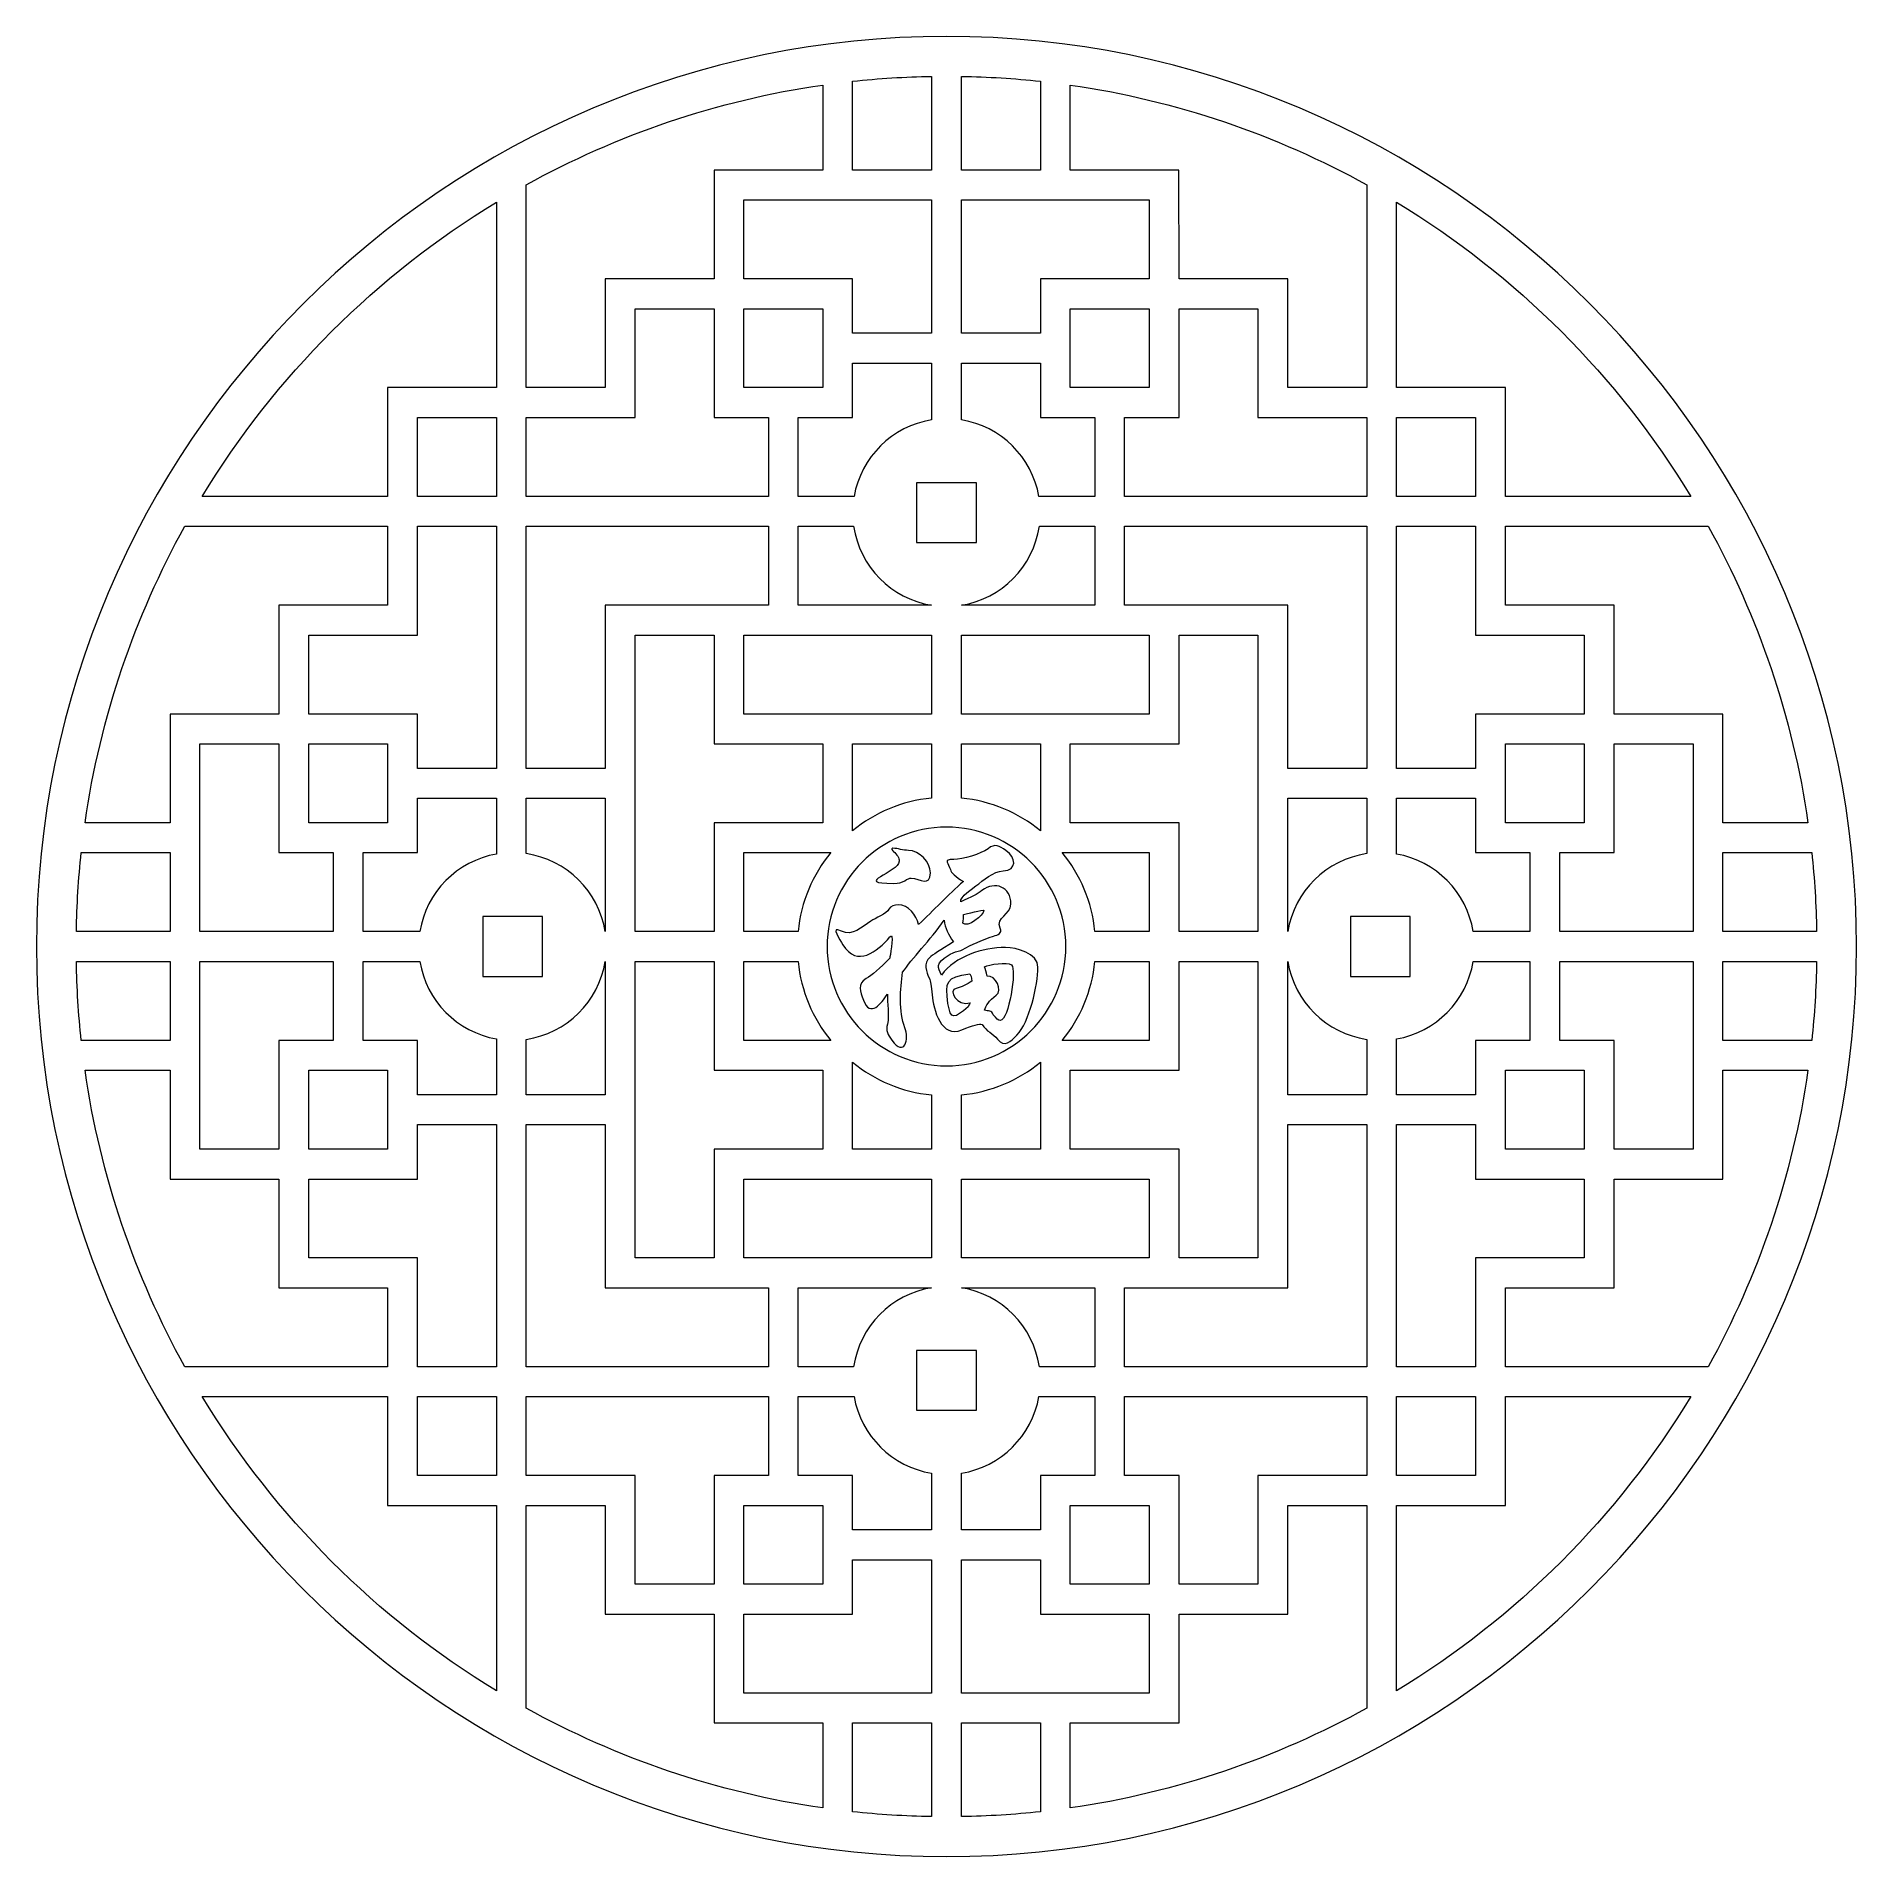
# Model space of a CAD drawing. Header units: centimetres. Extents: x -14 to 15, y -13.5 to 15.5.
import ezdxf

# ---------------------------------------------------------------- set-up
doc = ezdxf.new("R2010")
doc.units = ezdxf.units.CM
doc.header["$MEASUREMENT"] = 0
doc.layers.add('layer 1', color=7, linetype='Continuous')

msp = doc.modelspace()

# ---------------------------------------------------------------- linework, layer by layer
at = {"layer": 'layer 1', "color": 242, "lineweight": 9}
for points, knots in [([(0.49382, 15.48803), (8.47072, 15.48803), (14.9767, 8.98205), (14.9767, 1.00515), (14.9767, 1.00515), (14.9767, -6.97176), (8.47072, -13.47774), (0.49382, -13.47774), (0.49382, -13.47774), (-7.48309, -13.47774), (-13.98907, -6.97176), (-13.98907, 1.00515), (-13.98907, 1.00515), (-13.98907, 8.98205), (-7.48309, 15.48803), (0.49382, 15.48803)], [0, 0, 0, 0, 0.2, 0.2, 0.2, 0.2, 0.4, 0.4, 0.4, 0.4, 0.6, 0.6, 0.6, 0.6, 1, 1, 1, 1]), ([(-0.99986, 14.77386), (-0.99986, 14.77386), (-0.99986, 13.36108), (-0.99986, 13.36108), (-0.99986, 13.36108), (-0.99986, 13.36108), (0.25639, 13.36108), (0.25639, 13.36108), (0.25639, 13.36108), (0.25639, 13.36108), (0.25639, 14.85188), (0.25639, 14.85188), (0.25639, 14.85188), (-0.16713, 14.84458), (-0.58627, 14.8188), (-0.99986, 14.77386)], [0, 0, 0, 0, 0.2, 0.2, 0.2, 0.2, 0.4, 0.4, 0.4, 0.4, 0.6, 0.6, 0.6, 0.6, 1, 1, 1, 1]), ([(0.73124, 14.85188), (0.73124, 14.85188), (0.73124, 13.36108), (0.73124, 13.36108), (0.73124, 13.36108), (0.73124, 13.36108), (1.98776, 13.36108), (1.98776, 13.36108), (1.98776, 13.36108), (1.98776, 13.36108), (1.98776, 14.77383), (1.98776, 14.77383), (1.98776, 14.77383), (1.574, 14.81855), (1.15488, 14.84469), (0.73124, 14.85188)], [0, 0, 0, 0, 0.2, 0.2, 0.2, 0.2, 0.4, 0.4, 0.4, 0.4, 0.6, 0.6, 0.6, 0.6, 1, 1, 1, 1]), ([(-3.20605, 13.36108), (-3.20605, 13.36108), (-1.47471, 13.36108), (-1.47471, 13.36108), (-1.47471, 13.36108), (-1.47471, 13.36108), (-1.47471, 14.71393), (-1.47471, 14.71393), (-1.47471, 14.71393), (-3.16395, 14.47176), (-4.75624, 13.92282), (-6.19357, 13.12591), (-6.19357, 13.12591), (-6.19357, 13.12591), (-6.19357, 9.89863), (-6.19357, 9.89863), (-6.19357, 9.89863), (-6.19357, 9.89863), (-4.93717, 9.89863), (-4.93717, 9.89863), (-4.93717, 9.89863), (-4.93717, 9.89863), (-4.93717, 11.62985), (-4.93717, 11.62985), (-4.93717, 11.62985), (-4.93717, 11.62985), (-3.20605, 11.62985), (-3.20605, 11.62985), (-3.20605, 11.62985), (-3.20605, 11.62985), (-3.20605, 13.36108), (-3.20605, 13.36108)], [0, 0, 0, 0, 0.11111111, 0.11111111, 0.11111111, 0.11111111, 0.22222222, 0.22222222, 0.22222222, 0.22222222, 0.33333333, 0.33333333, 0.33333333, 0.33333333, 0.44444444, 0.44444444, 0.44444444, 0.44444444, 0.55555556, 0.55555556, 0.55555556, 0.55555556, 0.66666667, 0.66666667, 0.66666667, 0.66666667, 0.77777778, 0.77777778, 0.77777778, 0.77777778, 1, 1, 1, 1]), ([(2.46261, 14.71389), (2.46261, 14.71389), (2.46261, 13.36108), (2.46261, 13.36108), (2.46261, 13.36108), (2.46261, 13.36108), (4.19368, 13.36108), (4.19368, 13.36108), (4.19368, 13.36108), (4.19368, 13.36108), (4.19384, 11.62985), (4.19384, 11.62985), (4.19384, 11.62985), (4.19384, 11.62985), (5.92506, 11.62985), (5.92506, 11.62985), (5.92506, 11.62985), (5.92506, 11.62985), (5.92506, 9.89863), (5.92506, 9.89863), (5.92506, 9.89863), (5.92506, 9.89863), (7.18146, 9.89863), (7.18146, 9.89863), (7.18146, 9.89863), (7.18146, 9.89863), (7.18146, 13.12576), (7.18146, 13.12576), (7.18146, 13.12576), (5.7442, 13.92286), (4.15186, 14.47172), (2.46261, 14.71389)], [0, 0, 0, 0, 0.11111111, 0.11111111, 0.11111111, 0.11111111, 0.22222222, 0.22222222, 0.22222222, 0.22222222, 0.33333333, 0.33333333, 0.33333333, 0.33333333, 0.44444444, 0.44444444, 0.44444444, 0.44444444, 0.55555556, 0.55555556, 0.55555556, 0.55555556, 0.66666667, 0.66666667, 0.66666667, 0.66666667, 0.77777778, 0.77777778, 0.77777778, 0.77777778, 1, 1, 1, 1]), ([(-11.35201, 8.16738), (-11.35201, 8.16738), (-8.3996, 8.16738), (-8.3996, 8.16738), (-8.3996, 8.16738), (-8.3996, 8.16738), (-8.3996, 9.89863), (-8.3996, 9.89863), (-8.3996, 9.89863), (-8.3996, 9.89863), (-6.66842, 9.89863), (-6.66842, 9.89863), (-6.66842, 9.89863), (-6.66842, 9.89863), (-6.66842, 12.85098), (-6.66842, 12.85098), (-6.66842, 12.85098), (-8.58006, 11.68983), (-10.19075, 10.07882), (-11.35201, 8.16738)], [0, 0, 0, 0, 0.16666667, 0.16666667, 0.16666667, 0.16666667, 0.33333333, 0.33333333, 0.33333333, 0.33333333, 0.5, 0.5, 0.5, 0.5, 0.66666667, 0.66666667, 0.66666667, 0.66666667, 1, 1, 1, 1]), ([(0.25639, 10.76424), (0.25639, 10.76424), (0.25639, 12.88623), (0.25639, 12.88623), (0.25639, 12.88623), (0.25639, 12.88623), (-2.7312, 12.88623), (-2.7312, 12.88623), (-2.7312, 12.88623), (-2.7312, 12.88623), (-2.7312, 11.62985), (-2.7312, 11.62985), (-2.7312, 11.62985), (-2.7312, 11.62985), (-0.99988, 11.62985), (-0.99988, 11.62985), (-0.99988, 11.62985), (-0.99988, 11.62985), (-0.99986, 10.76424), (-0.99986, 10.76424), (-0.99986, 10.76424), (-0.99986, 10.76424), (0.25639, 10.76424), (0.25639, 10.76424)], [0, 0, 0, 0, 0.14285714, 0.14285714, 0.14285714, 0.14285714, 0.28571429, 0.28571429, 0.28571429, 0.28571429, 0.42857143, 0.42857143, 0.42857143, 0.42857143, 0.57142857, 0.57142857, 0.57142857, 0.57142857, 0.71428571, 0.71428571, 0.71428571, 0.71428571, 1, 1, 1, 1]), ([(0.73124, 12.88623), (0.73124, 12.88623), (0.73124, 10.76424), (0.73124, 10.76424), (0.73124, 10.76424), (0.73124, 10.76424), (1.98778, 10.76424), (1.98778, 10.76424), (1.98778, 10.76424), (1.98778, 10.76424), (1.98778, 11.62985), (1.98778, 11.62985), (1.98778, 11.62985), (1.98778, 11.62985), (3.71899, 11.62985), (3.71899, 11.62985), (3.71899, 11.62985), (3.71899, 11.62985), (3.71899, 12.88623), (3.71899, 12.88623), (3.71899, 12.88623), (3.71899, 12.88623), (0.73124, 12.88623), (0.73124, 12.88623)], [0, 0, 0, 0, 0.14285714, 0.14285714, 0.14285714, 0.14285714, 0.28571429, 0.28571429, 0.28571429, 0.28571429, 0.42857143, 0.42857143, 0.42857143, 0.42857143, 0.57142857, 0.57142857, 0.57142857, 0.57142857, 0.71428571, 0.71428571, 0.71428571, 0.71428571, 1, 1, 1, 1]), ([(7.65631, 12.85082), (7.65631, 12.85082), (7.65631, 9.89863), (7.65631, 9.89863), (7.65631, 9.89863), (7.65631, 9.89863), (9.3875, 9.89863), (9.3875, 9.89863), (9.3875, 9.89863), (9.3875, 9.89863), (9.3875, 8.16738), (9.3875, 8.16738), (9.3875, 8.16738), (9.3875, 8.16738), (12.33964, 8.16738), (12.33964, 8.16738), (12.33964, 8.16738), (11.17832, 10.07886), (9.56781, 11.6896), (7.65631, 12.85082)], [0, 0, 0, 0, 0.16666667, 0.16666667, 0.16666667, 0.16666667, 0.33333333, 0.33333333, 0.33333333, 0.33333333, 0.5, 0.5, 0.5, 0.5, 0.66666667, 0.66666667, 0.66666667, 0.66666667, 1, 1, 1, 1]), ([(-6.19357, 9.42378), (-6.19357, 9.42378), (-6.19357, 8.16738), (-6.19357, 8.16738), (-6.19357, 8.16738), (-6.19357, 8.16738), (-2.34044, 8.16738), (-2.34044, 8.16738), (-2.34044, 8.16738), (-2.34044, 8.16738), (-2.34044, 9.42376), (-2.34044, 9.42376), (-2.34044, 9.42376), (-2.34044, 9.42376), (-3.20605, 9.42376), (-3.20605, 9.42376), (-3.20605, 9.42376), (-3.20605, 9.42376), (-3.20605, 11.155), (-3.20605, 11.155), (-3.20605, 11.155), (-3.20605, 11.155), (-4.46232, 11.155), (-4.46232, 11.155), (-4.46232, 11.155), (-4.46232, 11.155), (-4.46232, 9.42378), (-4.46232, 9.42378), (-4.46232, 9.42378), (-4.46232, 9.42378), (-6.19357, 9.42378), (-6.19357, 9.42378)], [0, 0, 0, 0, 0.11111111, 0.11111111, 0.11111111, 0.11111111, 0.22222222, 0.22222222, 0.22222222, 0.22222222, 0.33333333, 0.33333333, 0.33333333, 0.33333333, 0.44444444, 0.44444444, 0.44444444, 0.44444444, 0.55555556, 0.55555556, 0.55555556, 0.55555556, 0.66666667, 0.66666667, 0.66666667, 0.66666667, 0.77777778, 0.77777778, 0.77777778, 0.77777778, 1, 1, 1, 1]), ([(-1.47471, 11.155), (-1.47471, 11.155), (-2.7312, 11.155), (-2.7312, 11.155), (-2.7312, 11.155), (-2.7312, 11.155), (-2.7312, 9.89861), (-2.7312, 9.89861), (-2.7312, 9.89861), (-2.7312, 9.89861), (-1.47471, 9.89861), (-1.47471, 9.89861), (-1.47471, 9.89861), (-1.47471, 9.89861), (-1.47471, 11.155), (-1.47471, 11.155)], [0, 0, 0, 0, 0.2, 0.2, 0.2, 0.2, 0.4, 0.4, 0.4, 0.4, 0.6, 0.6, 0.6, 0.6, 1, 1, 1, 1]), ([(3.71899, 9.89863), (3.71899, 9.89863), (3.71899, 11.155), (3.71899, 11.155), (3.71899, 11.155), (3.71899, 11.155), (2.46262, 11.155), (2.46262, 11.155), (2.46262, 11.155), (2.46262, 11.155), (2.46262, 9.89863), (2.46262, 9.89863), (2.46262, 9.89863), (2.46262, 9.89863), (3.71899, 9.89863), (3.71899, 9.89863)], [0, 0, 0, 0, 0.2, 0.2, 0.2, 0.2, 0.4, 0.4, 0.4, 0.4, 0.6, 0.6, 0.6, 0.6, 1, 1, 1, 1]), ([(7.18146, 8.16738), (7.18146, 8.16738), (7.18146, 9.42378), (7.18146, 9.42378), (7.18146, 9.42378), (7.18146, 9.42378), (5.45021, 9.42378), (5.45021, 9.42378), (5.45021, 9.42378), (5.45021, 9.42378), (5.45021, 11.155), (5.45021, 11.155), (5.45021, 11.155), (5.45021, 11.155), (4.19384, 11.155), (4.19384, 11.155), (4.19384, 11.155), (4.19384, 11.155), (4.19384, 9.42378), (4.19384, 9.42378), (4.19384, 9.42378), (4.19384, 9.42378), (3.32823, 9.42378), (3.32823, 9.42378), (3.32823, 9.42378), (3.32823, 9.42378), (3.32823, 8.16738), (3.32823, 8.16738), (3.32823, 8.16738), (3.32823, 8.16738), (7.18146, 8.16738), (7.18146, 8.16738)], [0, 0, 0, 0, 0.11111111, 0.11111111, 0.11111111, 0.11111111, 0.22222222, 0.22222222, 0.22222222, 0.22222222, 0.33333333, 0.33333333, 0.33333333, 0.33333333, 0.44444444, 0.44444444, 0.44444444, 0.44444444, 0.55555556, 0.55555556, 0.55555556, 0.55555556, 0.66666667, 0.66666667, 0.66666667, 0.66666667, 0.77777778, 0.77777778, 0.77777778, 0.77777778, 1, 1, 1, 1]), ([(-0.97783, 8.16738), (-0.86908, 8.79166), (-0.37053, 9.28496), (0.25639, 9.3858), (0.25639, 9.3858), (0.25639, 9.3858), (0.25639, 10.28939), (0.25639, 10.28939), (0.25639, 10.28939), (0.25639, 10.28939), (-0.99986, 10.28939), (-0.99986, 10.28939), (-0.99986, 10.28939), (-0.99986, 10.28939), (-0.99998, 9.42376), (-0.99998, 9.42376), (-0.99998, 9.42376), (-0.99998, 9.42376), (-1.86559, 9.42376), (-1.86559, 9.42376), (-1.86559, 9.42376), (-1.86559, 9.42376), (-1.86559, 8.16738), (-1.86559, 8.16738), (-1.86559, 8.16738), (-1.86559, 8.16738), (-0.97783, 8.16738), (-0.97783, 8.16738)], [0, 0, 0, 0, 0.125, 0.125, 0.125, 0.125, 0.25, 0.25, 0.25, 0.25, 0.375, 0.375, 0.375, 0.375, 0.5, 0.5, 0.5, 0.5, 0.625, 0.625, 0.625, 0.625, 0.75, 0.75, 0.75, 0.75, 1, 1, 1, 1]), ([(0.73124, 9.3858), (1.35814, 9.28494), (1.8567, 8.79167), (1.96545, 8.16738), (1.96545, 8.16738), (1.96545, 8.16738), (2.85338, 8.16738), (2.85338, 8.16738), (2.85338, 8.16738), (2.85338, 8.16738), (2.85338, 9.42378), (2.85338, 9.42378), (2.85338, 9.42378), (2.85338, 9.42378), (1.98778, 9.42378), (1.98778, 9.42378), (1.98778, 9.42378), (1.98778, 9.42378), (1.98778, 10.28939), (1.98778, 10.28939), (1.98778, 10.28939), (1.98778, 10.28939), (0.73124, 10.28939), (0.73124, 10.28939), (0.73124, 10.28939), (0.73124, 10.28939), (0.73124, 9.3858), (0.73124, 9.3858)], [0, 0, 0, 0, 0.125, 0.125, 0.125, 0.125, 0.25, 0.25, 0.25, 0.25, 0.375, 0.375, 0.375, 0.375, 0.5, 0.5, 0.5, 0.5, 0.625, 0.625, 0.625, 0.625, 0.75, 0.75, 0.75, 0.75, 1, 1, 1, 1]), ([(-6.66842, 8.16738), (-6.66842, 8.16738), (-6.66842, 9.42378), (-6.66842, 9.42378), (-6.66842, 9.42378), (-6.66842, 9.42378), (-7.92475, 9.42378), (-7.92475, 9.42378), (-7.92475, 9.42378), (-7.92475, 9.42378), (-7.92475, 8.16738), (-7.92475, 8.16738), (-7.92475, 8.16738), (-7.92475, 8.16738), (-6.66842, 8.16738), (-6.66842, 8.16738)], [0, 0, 0, 0, 0.2, 0.2, 0.2, 0.2, 0.4, 0.4, 0.4, 0.4, 0.6, 0.6, 0.6, 0.6, 1, 1, 1, 1]), ([(7.65631, 9.42378), (7.65631, 9.42378), (7.65631, 8.16738), (7.65631, 8.16738), (7.65631, 8.16738), (7.65631, 8.16738), (8.91265, 8.16738), (8.91265, 8.16738), (8.91265, 8.16738), (8.91265, 8.16738), (8.91265, 9.42378), (8.91265, 9.42378), (8.91265, 9.42378), (8.91265, 9.42378), (7.65631, 9.42378), (7.65631, 9.42378)], [0, 0, 0, 0, 0.2, 0.2, 0.2, 0.2, 0.4, 0.4, 0.4, 0.4, 0.6, 0.6, 0.6, 0.6, 1, 1, 1, 1]), ([(0.01897, 8.38586), (0.01897, 8.38586), (0.96866, 8.38586), (0.96866, 8.38586), (0.96866, 8.38586), (0.96866, 8.38586), (0.96866, 7.43616), (0.96866, 7.43616), (0.96866, 7.43616), (0.96866, 7.43616), (0.01897, 7.43616), (0.01897, 7.43616), (0.01897, 7.43616), (0.01897, 7.43616), (0.01897, 8.38586), (0.01897, 8.38586)], [0, 0, 0, 0, 0.2, 0.2, 0.2, 0.2, 0.4, 0.4, 0.4, 0.4, 0.6, 0.6, 0.6, 0.6, 1, 1, 1, 1]), ([(-13.21496, 2.97367), (-13.21496, 2.97367), (-11.86204, 2.97367), (-11.86204, 2.97367), (-11.86204, 2.97367), (-11.86204, 2.97367), (-11.86204, 4.70491), (-11.86204, 4.70491), (-11.86204, 4.70491), (-11.86204, 4.70491), (-10.13082, 4.70491), (-10.13082, 4.70491), (-10.13082, 4.70491), (-10.13082, 4.70491), (-10.13082, 6.43619), (-10.13082, 6.43619), (-10.13082, 6.43619), (-10.13082, 6.43619), (-8.3996, 6.43619), (-8.3996, 6.43619), (-8.3996, 6.43619), (-8.3996, 6.43619), (-8.3996, 7.69253), (-8.3996, 7.69253), (-8.3996, 7.69253), (-8.3996, 7.69253), (-11.62694, 7.69253), (-11.62694, 7.69253), (-11.62694, 7.69253), (-12.42402, 6.25537), (-12.97281, 4.66288), (-13.21496, 2.97367)], [0, 0, 0, 0, 0.11111111, 0.11111111, 0.11111111, 0.11111111, 0.22222222, 0.22222222, 0.22222222, 0.22222222, 0.33333333, 0.33333333, 0.33333333, 0.33333333, 0.44444444, 0.44444444, 0.44444444, 0.44444444, 0.55555556, 0.55555556, 0.55555556, 0.55555556, 0.66666667, 0.66666667, 0.66666667, 0.66666667, 0.77777778, 0.77777778, 0.77777778, 0.77777778, 1, 1, 1, 1]), ([(-6.66842, 3.8393), (-6.66842, 3.8393), (-6.66842, 7.69253), (-6.66842, 7.69253), (-6.66842, 7.69253), (-6.66842, 7.69253), (-7.92475, 7.69253), (-7.92475, 7.69253), (-7.92475, 7.69253), (-7.92475, 7.69253), (-7.92475, 5.96134), (-7.92475, 5.96134), (-7.92475, 5.96134), (-7.92475, 5.96134), (-9.65597, 5.96134), (-9.65597, 5.96134), (-9.65597, 5.96134), (-9.65597, 5.96134), (-9.65597, 4.70491), (-9.65597, 4.70491), (-9.65597, 4.70491), (-9.65597, 4.70491), (-7.92475, 4.70491), (-7.92475, 4.70491), (-7.92475, 4.70491), (-7.92475, 4.70491), (-7.92475, 3.8393), (-7.92475, 3.8393), (-7.92475, 3.8393), (-7.92475, 3.8393), (-6.66842, 3.8393), (-6.66842, 3.8393)], [0, 0, 0, 0, 0.11111111, 0.11111111, 0.11111111, 0.11111111, 0.22222222, 0.22222222, 0.22222222, 0.22222222, 0.33333333, 0.33333333, 0.33333333, 0.33333333, 0.44444444, 0.44444444, 0.44444444, 0.44444444, 0.55555556, 0.55555556, 0.55555556, 0.55555556, 0.66666667, 0.66666667, 0.66666667, 0.66666667, 0.77777778, 0.77777778, 0.77777778, 0.77777778, 1, 1, 1, 1]), ([(-6.19357, 7.69253), (-6.19357, 7.69253), (-6.19357, 3.8393), (-6.19357, 3.8393), (-6.19357, 3.8393), (-6.19357, 3.8393), (-4.93718, 3.8393), (-4.93718, 3.8393), (-4.93718, 3.8393), (-4.93718, 3.8393), (-4.93718, 6.43612), (-4.93718, 6.43612), (-4.93718, 6.43612), (-4.93718, 6.43612), (-2.34044, 6.43612), (-2.34044, 6.43612), (-2.34044, 6.43612), (-2.34044, 6.43612), (-2.34044, 7.69253), (-2.34044, 7.69253), (-2.34044, 7.69253), (-2.34044, 7.69253), (-6.19357, 7.69253), (-6.19357, 7.69253)], [0, 0, 0, 0, 0.14285714, 0.14285714, 0.14285714, 0.14285714, 0.28571429, 0.28571429, 0.28571429, 0.28571429, 0.42857143, 0.42857143, 0.42857143, 0.42857143, 0.57142857, 0.57142857, 0.57142857, 0.57142857, 0.71428571, 0.71428571, 0.71428571, 0.71428571, 1, 1, 1, 1]), ([(0.25639, 6.43622), (-0.38315, 6.53911), (-0.8891, 7.0504), (-0.98391, 7.69253), (-0.98391, 7.69253), (-0.98391, 7.69253), (-1.86559, 7.69253), (-1.86559, 7.69253), (-1.86559, 7.69253), (-1.86559, 7.69253), (-1.86559, 6.43612), (-1.86559, 6.43612), (-1.86559, 6.43612), (-1.86559, 6.43612), (0.25639, 6.43622), (0.25639, 6.43622)], [0, 0, 0, 0, 0.2, 0.2, 0.2, 0.2, 0.4, 0.4, 0.4, 0.4, 0.6, 0.6, 0.6, 0.6, 1, 1, 1, 1]), ([(1.97154, 7.69253), (1.87672, 7.05041), (1.37077, 6.53911), (0.73124, 6.43622), (0.73124, 6.43622), (0.73124, 6.43622), (2.85338, 6.43612), (2.85338, 6.43612), (2.85338, 6.43612), (2.85338, 6.43612), (2.85338, 7.69253), (2.85338, 7.69253), (2.85338, 7.69253), (2.85338, 7.69253), (1.97154, 7.69253), (1.97154, 7.69253)], [0, 0, 0, 0, 0.2, 0.2, 0.2, 0.2, 0.4, 0.4, 0.4, 0.4, 0.6, 0.6, 0.6, 0.6, 1, 1, 1, 1]), ([(7.18146, 3.8393), (7.18146, 3.8393), (7.18146, 7.69253), (7.18146, 7.69253), (7.18146, 7.69253), (7.18146, 7.69253), (3.32823, 7.69253), (3.32823, 7.69253), (3.32823, 7.69253), (3.32823, 7.69253), (3.32823, 6.43612), (3.32823, 6.43612), (3.32823, 6.43612), (3.32823, 6.43612), (5.92508, 6.43612), (5.92508, 6.43612), (5.92508, 6.43612), (5.92508, 6.43612), (5.92508, 3.8393), (5.92508, 3.8393), (5.92508, 3.8393), (5.92508, 3.8393), (7.18146, 3.8393), (7.18146, 3.8393)], [0, 0, 0, 0, 0.14285714, 0.14285714, 0.14285714, 0.14285714, 0.28571429, 0.28571429, 0.28571429, 0.28571429, 0.42857143, 0.42857143, 0.42857143, 0.42857143, 0.57142857, 0.57142857, 0.57142857, 0.57142857, 0.71428571, 0.71428571, 0.71428571, 0.71428571, 1, 1, 1, 1]), ([(7.65631, 7.69253), (7.65631, 7.69253), (7.65631, 3.8393), (7.65631, 3.8393), (7.65631, 3.8393), (7.65631, 3.8393), (8.91265, 3.8393), (8.91265, 3.8393), (8.91265, 3.8393), (8.91265, 3.8393), (8.91265, 4.70491), (8.91265, 4.70491), (8.91265, 4.70491), (8.91265, 4.70491), (10.64387, 4.70491), (10.64387, 4.70491), (10.64387, 4.70491), (10.64387, 4.70491), (10.64387, 5.96134), (10.64387, 5.96134), (10.64387, 5.96134), (10.64387, 5.96134), (8.91265, 5.96134), (8.91265, 5.96134), (8.91265, 5.96134), (8.91265, 5.96134), (8.91265, 7.69253), (8.91265, 7.69253), (8.91265, 7.69253), (8.91265, 7.69253), (7.65631, 7.69253), (7.65631, 7.69253)], [0, 0, 0, 0, 0.11111111, 0.11111111, 0.11111111, 0.11111111, 0.22222222, 0.22222222, 0.22222222, 0.22222222, 0.33333333, 0.33333333, 0.33333333, 0.33333333, 0.44444444, 0.44444444, 0.44444444, 0.44444444, 0.55555556, 0.55555556, 0.55555556, 0.55555556, 0.66666667, 0.66666667, 0.66666667, 0.66666667, 0.77777778, 0.77777778, 0.77777778, 0.77777778, 1, 1, 1, 1]), ([(12.61457, 7.69253), (12.61457, 7.69253), (9.3875, 7.69253), (9.3875, 7.69253), (9.3875, 7.69253), (9.3875, 7.69253), (9.3875, 6.43619), (9.3875, 6.43619), (9.3875, 6.43619), (9.3875, 6.43619), (11.11872, 6.43619), (11.11872, 6.43619), (11.11872, 6.43619), (11.11872, 6.43619), (11.11872, 4.70491), (11.11872, 4.70491), (11.11872, 4.70491), (11.11872, 4.70491), (12.84994, 4.70491), (12.84994, 4.70491), (12.84994, 4.70491), (12.84994, 4.70491), (12.84994, 2.97367), (12.84994, 2.97367), (12.84994, 2.97367), (12.84994, 2.97367), (14.20259, 2.97367), (14.20259, 2.97367), (14.20259, 2.97367), (13.96021, 4.66278), (13.41175, 6.25529), (12.61457, 7.69253)], [0, 0, 0, 0, 0.11111111, 0.11111111, 0.11111111, 0.11111111, 0.22222222, 0.22222222, 0.22222222, 0.22222222, 0.33333333, 0.33333333, 0.33333333, 0.33333333, 0.44444444, 0.44444444, 0.44444444, 0.44444444, 0.55555556, 0.55555556, 0.55555556, 0.55555556, 0.66666667, 0.66666667, 0.66666667, 0.66666667, 0.77777778, 0.77777778, 0.77777778, 0.77777778, 1, 1, 1, 1]), ([(-4.46233, 1.24257), (-4.46233, 1.24257), (-3.20593, 1.24257), (-3.20593, 1.24257), (-3.20593, 1.24257), (-3.20593, 1.24257), (-3.20593, 2.97369), (-3.20593, 2.97369), (-3.20593, 2.97369), (-3.20593, 2.97369), (-1.47471, 2.97369), (-1.47471, 2.97369), (-1.47471, 2.97369), (-1.47471, 2.97369), (-1.47471, 4.23006), (-1.47471, 4.23006), (-1.47471, 4.23006), (-1.47471, 4.23006), (-3.20595, 4.23006), (-3.20595, 4.23006), (-3.20595, 4.23006), (-3.20595, 4.23006), (-3.20595, 5.96127), (-3.20595, 5.96127), (-3.20595, 5.96127), (-3.20595, 5.96127), (-4.46233, 5.96127), (-4.46233, 5.96127), (-4.46233, 5.96127), (-4.46233, 5.96127), (-4.46233, 1.24257), (-4.46233, 1.24257)], [0, 0, 0, 0, 0.11111111, 0.11111111, 0.11111111, 0.11111111, 0.22222222, 0.22222222, 0.22222222, 0.22222222, 0.33333333, 0.33333333, 0.33333333, 0.33333333, 0.44444444, 0.44444444, 0.44444444, 0.44444444, 0.55555556, 0.55555556, 0.55555556, 0.55555556, 0.66666667, 0.66666667, 0.66666667, 0.66666667, 0.77777778, 0.77777778, 0.77777778, 0.77777778, 1, 1, 1, 1]), ([(0.25639, 4.70491), (0.25639, 4.70491), (0.25639, 5.96127), (0.25639, 5.96127), (0.25639, 5.96127), (0.25639, 5.96127), (-2.7311, 5.96127), (-2.7311, 5.96127), (-2.7311, 5.96127), (-2.7311, 5.96127), (-2.7311, 4.70491), (-2.7311, 4.70491), (-2.7311, 4.70491), (-2.7311, 4.70491), (0.25639, 4.70491), (0.25639, 4.70491)], [0, 0, 0, 0, 0.2, 0.2, 0.2, 0.2, 0.4, 0.4, 0.4, 0.4, 0.6, 0.6, 0.6, 0.6, 1, 1, 1, 1]), ([(0.73124, 5.96127), (0.73124, 5.96127), (0.73124, 4.70491), (0.73124, 4.70491), (0.73124, 4.70491), (0.73124, 4.70491), (3.71893, 4.70491), (3.71893, 4.70491), (3.71893, 4.70491), (3.71893, 4.70491), (3.71893, 5.96127), (3.71893, 5.96127), (3.71893, 5.96127), (3.71893, 5.96127), (0.73124, 5.96127), (0.73124, 5.96127)], [0, 0, 0, 0, 0.2, 0.2, 0.2, 0.2, 0.4, 0.4, 0.4, 0.4, 0.6, 0.6, 0.6, 0.6, 1, 1, 1, 1]), ([(4.19382, 1.24257), (4.19382, 1.24257), (5.45023, 1.24257), (5.45023, 1.24257), (5.45023, 1.24257), (5.45023, 1.24257), (5.45023, 5.96127), (5.45023, 5.96127), (5.45023, 5.96127), (5.45023, 5.96127), (4.19378, 5.96127), (4.19378, 5.96127), (4.19378, 5.96127), (4.19378, 5.96127), (4.19378, 4.23006), (4.19378, 4.23006), (4.19378, 4.23006), (4.19378, 4.23006), (2.46261, 4.23006), (2.46261, 4.23006), (2.46261, 4.23006), (2.46261, 4.23006), (2.46261, 2.97369), (2.46261, 2.97369), (2.46261, 2.97369), (2.46261, 2.97369), (4.19382, 2.97369), (4.19382, 2.97369), (4.19382, 2.97369), (4.19382, 2.97369), (4.19382, 1.24257), (4.19382, 1.24257)], [0, 0, 0, 0, 0.11111111, 0.11111111, 0.11111111, 0.11111111, 0.22222222, 0.22222222, 0.22222222, 0.22222222, 0.33333333, 0.33333333, 0.33333333, 0.33333333, 0.44444444, 0.44444444, 0.44444444, 0.44444444, 0.55555556, 0.55555556, 0.55555556, 0.55555556, 0.66666667, 0.66666667, 0.66666667, 0.66666667, 0.77777778, 0.77777778, 0.77777778, 0.77777778, 1, 1, 1, 1]), ([(-11.38719, 1.24257), (-11.38719, 1.24257), (-9.26521, 1.24257), (-9.26521, 1.24257), (-9.26521, 1.24257), (-9.26521, 1.24257), (-9.26521, 2.49891), (-9.26521, 2.49891), (-9.26521, 2.49891), (-9.26521, 2.49891), (-10.13082, 2.49891), (-10.13082, 2.49891), (-10.13082, 2.49891), (-10.13082, 2.49891), (-10.13082, 4.23006), (-10.13082, 4.23006), (-10.13082, 4.23006), (-10.13082, 4.23006), (-11.38719, 4.23006), (-11.38719, 4.23006), (-11.38719, 4.23006), (-11.38719, 4.23006), (-11.38719, 1.24257), (-11.38719, 1.24257)], [0, 0, 0, 0, 0.14285714, 0.14285714, 0.14285714, 0.14285714, 0.28571429, 0.28571429, 0.28571429, 0.28571429, 0.42857143, 0.42857143, 0.42857143, 0.42857143, 0.57142857, 0.57142857, 0.57142857, 0.57142857, 0.71428571, 0.71428571, 0.71428571, 0.71428571, 1, 1, 1, 1]), ([(-8.3996, 2.97375), (-8.3996, 2.97375), (-8.3996, 4.23006), (-8.3996, 4.23006), (-8.3996, 4.23006), (-8.3996, 4.23006), (-9.65597, 4.23006), (-9.65597, 4.23006), (-9.65597, 4.23006), (-9.65597, 4.23006), (-9.65597, 2.97375), (-9.65597, 2.97375), (-9.65597, 2.97375), (-9.65597, 2.97375), (-8.3996, 2.97375), (-8.3996, 2.97375)], [0, 0, 0, 0, 0.2, 0.2, 0.2, 0.2, 0.4, 0.4, 0.4, 0.4, 0.6, 0.6, 0.6, 0.6, 1, 1, 1, 1]), ([(-0.99986, 2.84824), (-0.6493, 3.13301), (-0.21656, 3.32019), (0.25639, 3.36752), (0.25639, 3.36752), (0.25639, 3.36752), (0.25639, 4.23006), (0.25639, 4.23006), (0.25639, 4.23006), (0.25639, 4.23006), (-0.99986, 4.23006), (-0.99986, 4.23006), (-0.99986, 4.23006), (-0.99986, 4.23006), (-0.99986, 2.84824), (-0.99986, 2.84824)], [0, 0, 0, 0, 0.2, 0.2, 0.2, 0.2, 0.4, 0.4, 0.4, 0.4, 0.6, 0.6, 0.6, 0.6, 1, 1, 1, 1]), ([(0.73124, 3.36752), (1.2043, 3.32016), (1.63718, 3.13294), (1.98776, 2.84802), (1.98776, 2.84802), (1.98776, 2.84802), (1.98776, 4.23006), (1.98776, 4.23006), (1.98776, 4.23006), (1.98776, 4.23006), (0.73124, 4.23006), (0.73124, 4.23006), (0.73124, 4.23006), (0.73124, 4.23006), (0.73124, 3.36752), (0.73124, 3.36752)], [0, 0, 0, 0, 0.2, 0.2, 0.2, 0.2, 0.4, 0.4, 0.4, 0.4, 0.6, 0.6, 0.6, 0.6, 1, 1, 1, 1]), ([(9.3875, 2.97369), (9.3875, 2.97369), (10.64387, 2.97369), (10.64387, 2.97369), (10.64387, 2.97369), (10.64387, 2.97369), (10.64387, 4.23006), (10.64387, 4.23006), (10.64387, 4.23006), (10.64387, 4.23006), (9.3875, 4.23006), (9.3875, 4.23006), (9.3875, 4.23006), (9.3875, 4.23006), (9.3875, 2.97369), (9.3875, 2.97369)], [0, 0, 0, 0, 0.2, 0.2, 0.2, 0.2, 0.4, 0.4, 0.4, 0.4, 0.6, 0.6, 0.6, 0.6, 1, 1, 1, 1]), ([(10.25311, 1.24257), (10.25311, 1.24257), (12.37509, 1.24257), (12.37509, 1.24257), (12.37509, 1.24257), (12.37509, 1.24257), (12.37509, 4.23006), (12.37509, 4.23006), (12.37509, 4.23006), (12.37509, 4.23006), (11.11872, 4.23006), (11.11872, 4.23006), (11.11872, 4.23006), (11.11872, 4.23006), (11.11872, 2.49891), (11.11872, 2.49891), (11.11872, 2.49891), (11.11872, 2.49891), (10.25311, 2.49884), (10.25311, 2.49884), (10.25311, 2.49884), (10.25311, 2.49884), (10.25311, 1.24257), (10.25311, 1.24257)], [0, 0, 0, 0, 0.14285714, 0.14285714, 0.14285714, 0.14285714, 0.28571429, 0.28571429, 0.28571429, 0.28571429, 0.42857143, 0.42857143, 0.42857143, 0.42857143, 0.57142857, 0.57142857, 0.57142857, 0.57142857, 0.71428571, 0.71428571, 0.71428571, 0.71428571, 1, 1, 1, 1]), ([(-7.88685, 1.24257), (-7.78599, 1.86947), (-7.29272, 2.36804), (-6.66842, 2.47679), (-6.66842, 2.47679), (-6.66842, 2.47679), (-6.66842, 3.36445), (-6.66842, 3.36445), (-6.66842, 3.36445), (-6.66842, 3.36445), (-7.92475, 3.36445), (-7.92475, 3.36445), (-7.92475, 3.36445), (-7.92475, 3.36445), (-7.92475, 2.49891), (-7.92475, 2.49891), (-7.92475, 2.49891), (-7.92475, 2.49891), (-8.79036, 2.49891), (-8.79036, 2.49891), (-8.79036, 2.49891), (-8.79036, 2.49891), (-8.79036, 1.24257), (-8.79036, 1.24257), (-8.79036, 1.24257), (-8.79036, 1.24257), (-7.88685, 1.24257), (-7.88685, 1.24257)], [0, 0, 0, 0, 0.125, 0.125, 0.125, 0.125, 0.25, 0.25, 0.25, 0.25, 0.375, 0.375, 0.375, 0.375, 0.5, 0.5, 0.5, 0.5, 0.625, 0.625, 0.625, 0.625, 0.75, 0.75, 0.75, 0.75, 1, 1, 1, 1]), ([(-6.19357, 2.48287), (-5.55144, 2.38806), (-5.04015, 1.88211), (-4.93727, 1.24257), (-4.93727, 1.24257), (-4.93727, 1.24257), (-4.93718, 3.36445), (-4.93718, 3.36445), (-4.93718, 3.36445), (-4.93718, 3.36445), (-6.19357, 3.36445), (-6.19357, 3.36445), (-6.19357, 3.36445), (-6.19357, 3.36445), (-6.19357, 2.48287), (-6.19357, 2.48287)], [0, 0, 0, 0, 0.2, 0.2, 0.2, 0.2, 0.4, 0.4, 0.4, 0.4, 0.6, 0.6, 0.6, 0.6, 1, 1, 1, 1]), ([(5.92517, 1.24257), (6.02805, 1.88209), (6.53932, 2.38806), (7.18146, 2.48287), (7.18146, 2.48287), (7.18146, 2.48287), (7.18146, 3.36445), (7.18146, 3.36445), (7.18146, 3.36445), (7.18146, 3.36445), (5.92508, 3.36445), (5.92508, 3.36445), (5.92508, 3.36445), (5.92508, 3.36445), (5.92517, 1.24257), (5.92517, 1.24257)], [0, 0, 0, 0, 0.2, 0.2, 0.2, 0.2, 0.4, 0.4, 0.4, 0.4, 0.6, 0.6, 0.6, 0.6, 1, 1, 1, 1]), ([(7.65631, 2.47679), (8.2806, 2.36804), (8.7739, 1.86949), (8.87475, 1.24257), (8.87475, 1.24257), (8.87475, 1.24257), (9.77826, 1.24257), (9.77826, 1.24257), (9.77826, 1.24257), (9.77826, 1.24257), (9.77826, 2.49884), (9.77826, 2.49884), (9.77826, 2.49884), (9.77826, 2.49884), (8.91265, 2.49884), (8.91265, 2.49884), (8.91265, 2.49884), (8.91265, 2.49884), (8.91265, 3.36445), (8.91265, 3.36445), (8.91265, 3.36445), (8.91265, 3.36445), (7.65631, 3.36445), (7.65631, 3.36445), (7.65631, 3.36445), (7.65631, 3.36445), (7.65631, 2.47679), (7.65631, 2.47679)], [0, 0, 0, 0, 0.125, 0.125, 0.125, 0.125, 0.25, 0.25, 0.25, 0.25, 0.375, 0.375, 0.375, 0.375, 0.5, 0.5, 0.5, 0.5, 0.625, 0.625, 0.625, 0.625, 0.75, 0.75, 0.75, 0.75, 1, 1, 1, 1]), ([(0.49382, 2.90454), (1.53997, 2.90454), (2.39321, 2.0513), (2.39321, 1.00515), (2.39321, 1.00515), (2.39321, -0.04101), (1.53997, -0.89425), (0.49382, -0.89425), (0.49382, -0.89425), (-0.55234, -0.89425), (-1.40558, -0.04101), (-1.40558, 1.00515), (-1.40558, 1.00515), (-1.40558, 2.0513), (-0.55234, 2.90454), (0.49382, 2.90454)], [0, 0, 0, 0, 0.2, 0.2, 0.2, 0.2, 0.4, 0.4, 0.4, 0.4, 0.6, 0.6, 0.6, 0.6, 1, 1, 1, 1]), ([(0.41444, 0.55104), (0.63576, 0.85156), (1.06831, 0.98878), (1.43276, 0.98878), (1.43276, 0.98878), (1.60713, 0.98878), (1.94976, 0.89844), (1.94976, 0.67377), (1.94976, 0.67377), (1.94976, 0.39902), (1.80775, -0.21355), (1.61488, -0.40626), (1.61488, -0.40626), (1.51382, -0.50723), (1.41516, -0.60861), (1.30743, -0.47172), (1.30743, -0.47172), (1.23106, -0.37469), (1.12946, -0.3494), (1.06068, -0.23444), (1.06068, -0.23444), (1.02151, -0.2208), (0.91446, -0.24945), (0.73952, -0.32035), (0.73952, -0.32035), (0.41019, -0.46779), (0.28416, 0.00458), (0.2656, 0.23603), (0.2656, 0.23603), (0.25451, 0.3744), (0.23762, 0.46187), (0.22252, 0.49377), (0.22252, 0.49377), (0.17278, 0.59886), (0.12216, 0.74639), (0.22643, 0.83128), (0.22643, 0.83128), (0.26749, 0.8647), (0.39485, 0.94787), (0.60636, 1.07879), (0.60636, 1.07879), (0.51604, 1.20314), (0.47533, 1.29541), (0.45603, 1.42483), (0.45603, 1.42483), (0.24024, 1.11125), (-0.06371, 0.80476), (-0.20439, 0.59604), (-0.20439, 0.59604), (-0.2386, 0.32802), (-0.27296, -0.03181), (-0.16914, -0.28762), (-0.16914, -0.28762), (-0.09532, -0.4695), (-0.17607, -0.76159), (-0.37476, -0.48604), (-0.37476, -0.48604), (-0.44065, -0.39468), (-0.4766, -0.33737), (-0.44722, -0.2283), (-0.44722, -0.2283), (-0.41034, -0.09135), (-0.45212, 0.10497), (-0.44722, 0.24831), (-0.44722, 0.24831), (-0.54152, 0.09656), (-0.72143, -0.13396), (-0.82713, 0.15216), (-0.82713, 0.15216), (-0.87793, 0.28964), (-0.92945, 0.41076), (-0.78405, 0.49377), (-0.78405, 0.49377), (-0.69052, 0.54718), (-0.56472, 0.65741), (-0.40806, 0.82105), (-0.40806, 0.82105), (-0.40738, 0.8298), (-0.35311, 1.17288), (-0.38063, 1.17288), (-0.38063, 1.17288), (-0.38847, 1.17288), (-0.39761, 1.16742), (-0.40806, 1.15652), (-0.40806, 1.15652), (-0.60821, 0.92591), (-0.93021, 0.66363), (-1.15417, 1.03379), (-1.15417, 1.03379), (-1.1957, 1.10242), (-1.36944, 1.34938), (-1.17963, 1.25061), (-1.17963, 1.25061), (-1.00207, 1.15822), (-0.84982, 1.3204), (-0.70964, 1.41016), (-0.70964, 1.41016), (-0.64669, 1.45047), (-0.45534, 1.53391), (-0.42176, 1.59835), (-0.42176, 1.59835), (-0.39289, 1.65374), (-0.33391, 1.66789), (-0.27489, 1.66789), (-0.27489, 1.66789), (-0.10719, 1.66789), (0.01131, 1.50316), (0.05019, 1.35698), (0.05019, 1.35698), (0.28595, 1.57812), (0.52059, 1.8267), (0.76301, 2.04018), (0.76301, 2.04018), (0.63767, 2.11655), (0.56745, 2.17999), (0.55543, 2.22837), (0.55543, 2.22837), (0.52986, 2.33127), (0.4243, 2.39202), (0.60831, 2.39202), (0.60831, 2.39202), (0.75181, 2.39202), (1.04112, 2.47472), (1.15468, 2.56179), (1.15468, 2.56179), (1.26873, 2.64923), (1.32717, 2.60495), (1.44059, 2.53111), (1.44059, 2.53111), (1.60388, 2.4248), (1.61899, 2.21815), (1.39752, 2.20791), (1.39752, 2.20791), (1.24229, 2.20074), (1.0764, 2.05958), (0.96276, 1.96859), (0.96276, 1.96859), (0.92523, 1.93854), (0.69726, 1.78815), (0.71993, 1.71698), (0.71993, 1.71698), (0.87921, 1.78518), (0.99223, 1.84516), (1.05676, 1.89495), (1.05676, 1.89495), (1.26442, 2.05521), (1.51893, 1.95488), (1.51893, 1.68017), (1.51893, 1.68017), (1.51893, 1.50258), (1.27375, 1.47546), (1.34855, 1.29561), (1.34855, 1.29561), (1.38294, 1.21292), (1.3195, 1.19371), (1.24085, 1.16879), (1.24085, 1.16879), (1.059, 1.11115), (0.89187, 1.03811), (0.74344, 0.95196), (0.74344, 0.95196), (0.71571, 0.93587), (0.6853, 0.93204), (0.65923, 0.92742), (0.65923, 0.92742), (0.61324, 0.91928), (0.39092, 0.81276), (0.36519, 0.70524), (0.36519, 0.70524), (0.35301, 0.6543), (0.38833, 0.61377), (0.41444, 0.55104)], [0, 0, 0, 0, 0.02272727, 0.02272727, 0.02272727, 0.02272727, 0.04545455, 0.04545455, 0.04545455, 0.04545455, 0.06818182, 0.06818182, 0.06818182, 0.06818182, 0.09090909, 0.09090909, 0.09090909, 0.09090909, 0.11363636, 0.11363636, 0.11363636, 0.11363636, 0.13636364, 0.13636364, 0.13636364, 0.13636364, 0.15909091, 0.15909091, 0.15909091, 0.15909091, 0.18181818, 0.18181818, 0.18181818, 0.18181818, 0.20454545, 0.20454545, 0.20454545, 0.20454545, 0.22727273, 0.22727273, 0.22727273, 0.22727273, 0.25, 0.25, 0.25, 0.25, 0.27272727, 0.27272727, 0.27272727, 0.27272727, 0.29545455, 0.29545455, 0.29545455, 0.29545455, 0.31818182, 0.31818182, 0.31818182, 0.31818182, 0.34090909, 0.34090909, 0.34090909, 0.34090909, 0.36363636, 0.36363636, 0.36363636, 0.36363636, 0.38636364, 0.38636364, 0.38636364, 0.38636364, 0.40909091, 0.40909091, 0.40909091, 0.40909091, 0.43181818, 0.43181818, 0.43181818, 0.43181818, 0.45454545, 0.45454545, 0.45454545, 0.45454545, 0.47727273, 0.47727273, 0.47727273, 0.47727273, 0.5, 0.5, 0.5, 0.5, 0.52272727, 0.52272727, 0.52272727, 0.52272727, 0.54545455, 0.54545455, 0.54545455, 0.54545455, 0.56818182, 0.56818182, 0.56818182, 0.56818182, 0.59090909, 0.59090909, 0.59090909, 0.59090909, 0.61363636, 0.61363636, 0.61363636, 0.61363636, 0.63636364, 0.63636364, 0.63636364, 0.63636364, 0.65909091, 0.65909091, 0.65909091, 0.65909091, 0.68181818, 0.68181818, 0.68181818, 0.68181818, 0.70454545, 0.70454545, 0.70454545, 0.70454545, 0.72727273, 0.72727273, 0.72727273, 0.72727273, 0.75, 0.75, 0.75, 0.75, 0.77272727, 0.77272727, 0.77272727, 0.77272727, 0.79545455, 0.79545455, 0.79545455, 0.79545455, 0.81818182, 0.81818182, 0.81818182, 0.81818182, 0.84090909, 0.84090909, 0.84090909, 0.84090909, 0.86363636, 0.86363636, 0.86363636, 0.86363636, 0.88636364, 0.88636364, 0.88636364, 0.88636364, 0.90909091, 0.90909091, 0.90909091, 0.90909091, 0.93181818, 0.93181818, 0.93181818, 0.93181818, 0.95454545, 0.95454545, 0.95454545, 0.95454545, 1, 1, 1, 1]), ([(-13.35291, 1.24257), (-13.35291, 1.24257), (-11.86204, 1.24257), (-11.86204, 1.24257), (-11.86204, 1.24257), (-11.86204, 1.24257), (-11.86204, 2.49882), (-11.86204, 2.49882), (-11.86204, 2.49882), (-11.86204, 2.49882), (-13.27489, 2.49882), (-13.27489, 2.49882), (-13.27489, 2.49882), (-13.31959, 2.08516), (-13.34572, 1.66612), (-13.35291, 1.24257)], [0, 0, 0, 0, 0.2, 0.2, 0.2, 0.2, 0.4, 0.4, 0.4, 0.4, 0.6, 0.6, 0.6, 0.6, 1, 1, 1, 1]), ([(-1.86856, 1.24257), (-1.82121, 1.71552), (-1.63407, 2.14831), (-1.34926, 2.49884), (-1.34926, 2.49884), (-1.34926, 2.49884), (-2.73108, 2.49884), (-2.73108, 2.49884), (-2.73108, 2.49884), (-2.73108, 2.49884), (-2.73108, 1.24257), (-2.73108, 1.24257), (-2.73108, 1.24257), (-2.73108, 1.24257), (-1.86856, 1.24257), (-1.86856, 1.24257)], [0, 0, 0, 0, 0.2, 0.2, 0.2, 0.2, 0.4, 0.4, 0.4, 0.4, 0.6, 0.6, 0.6, 0.6, 1, 1, 1, 1]), ([(-0.35781, 2.56777), (-0.27862, 2.56777), (-0.19909, 2.53417), (-0.10944, 2.53417), (-0.10944, 2.53417), (0.06313, 2.53417), (0.2375, 2.34667), (0.2375, 2.17712), (0.2375, 2.17712), (0.2375, 1.94276), (0.07113, 2.0931), (-0.07001, 2.0931), (-0.07001, 2.0931), (-0.09367, 2.0931), (-0.12788, 2.07841), (-0.17055, 2.05109), (-0.17055, 2.05109), (-0.21323, 2.02378), (-0.27238, 2.00909), (-0.34599, 2.00909), (-0.34599, 2.00909), (-1.02445, 2.00909), (-0.25926, 2.17568), (-0.25926, 2.36194), (-0.25926, 2.36194), (-0.25926, 2.41514), (-0.29053, 2.46721), (-0.34993, 2.51736), (-0.34993, 2.51736), (-0.36192, 2.52748), (-0.40045, 2.56777), (-0.35781, 2.56777)], [0, 0, 0, 0, 0.11111111, 0.11111111, 0.11111111, 0.11111111, 0.22222222, 0.22222222, 0.22222222, 0.22222222, 0.33333333, 0.33333333, 0.33333333, 0.33333333, 0.44444444, 0.44444444, 0.44444444, 0.44444444, 0.55555556, 0.55555556, 0.55555556, 0.55555556, 0.66666667, 0.66666667, 0.66666667, 0.66666667, 0.77777778, 0.77777778, 0.77777778, 0.77777778, 1, 1, 1, 1]), ([(2.33688, 2.49884), (2.62166, 2.14828), (2.80886, 1.71553), (2.85618, 1.24257), (2.85618, 1.24257), (2.85618, 1.24257), (3.71898, 1.24257), (3.71898, 1.24257), (3.71898, 1.24257), (3.71898, 1.24257), (3.71898, 2.49884), (3.71898, 2.49884), (3.71898, 2.49884), (3.71898, 2.49884), (2.33688, 2.49884), (2.33688, 2.49884)], [0, 0, 0, 0, 0.2, 0.2, 0.2, 0.2, 0.4, 0.4, 0.4, 0.4, 0.6, 0.6, 0.6, 0.6, 1, 1, 1, 1]), ([(14.26252, 2.49882), (14.26252, 2.49882), (12.84994, 2.49882), (12.84994, 2.49882), (12.84994, 2.49882), (12.84994, 2.49882), (12.84994, 1.24257), (12.84994, 1.24257), (12.84994, 1.24257), (12.84994, 1.24257), (14.34054, 1.24257), (14.34054, 1.24257), (14.34054, 1.24257), (14.33324, 1.66609), (14.30747, 2.08524), (14.26252, 2.49882)], [0, 0, 0, 0, 0.2, 0.2, 0.2, 0.2, 0.4, 0.4, 0.4, 0.4, 0.6, 0.6, 0.6, 0.6, 1, 1, 1, 1]), ([(-6.88691, 1.47999), (-6.88691, 1.47999), (-5.93722, 1.47999), (-5.93722, 1.47999), (-5.93722, 1.47999), (-5.93722, 1.47999), (-5.93722, 0.5303), (-5.93722, 0.5303), (-5.93722, 0.5303), (-5.93722, 0.5303), (-6.88691, 0.5303), (-6.88691, 0.5303), (-6.88691, 0.5303), (-6.88691, 0.5303), (-6.88691, 1.47999), (-6.88691, 1.47999)], [0, 0, 0, 0, 0.2, 0.2, 0.2, 0.2, 0.4, 0.4, 0.4, 0.4, 0.6, 0.6, 0.6, 0.6, 1, 1, 1, 1]), ([(0.75397, 1.379), (0.82239, 1.28797), (1.08908, 1.50665), (1.08908, 1.58063), (1.08908, 1.58063), (1.08908, 1.60076), (0.79336, 1.51662), (0.76185, 1.51342), (0.76185, 1.51342), (0.77022, 1.46892), (0.76509, 1.42248), (0.75397, 1.379)], [0, 0, 0, 0, 0.25, 0.25, 0.25, 0.25, 0.5, 0.5, 0.5, 0.5, 1, 1, 1, 1]), ([(6.92512, 1.47999), (6.92512, 1.47999), (7.87481, 1.47999), (7.87481, 1.47999), (7.87481, 1.47999), (7.87481, 1.47999), (7.87481, 0.5303), (7.87481, 0.5303), (7.87481, 0.5303), (7.87481, 0.5303), (6.92512, 0.5303), (6.92512, 0.5303), (6.92512, 0.5303), (6.92512, 0.5303), (6.92512, 1.47999), (6.92512, 1.47999)], [0, 0, 0, 0, 0.2, 0.2, 0.2, 0.2, 0.4, 0.4, 0.4, 0.4, 0.6, 0.6, 0.6, 0.6, 1, 1, 1, 1]), ([(-13.27486, -0.4888), (-13.27486, -0.4888), (-11.86204, -0.4888), (-11.86204, -0.4888), (-11.86204, -0.4888), (-11.86204, -0.4888), (-11.86204, 0.76772), (-11.86204, 0.76772), (-11.86204, 0.76772), (-11.86204, 0.76772), (-13.35291, 0.76772), (-13.35291, 0.76772), (-13.35291, 0.76772), (-13.34561, 0.34411), (-13.31983, -0.07513), (-13.27486, -0.4888)], [0, 0, 0, 0, 0.2, 0.2, 0.2, 0.2, 0.4, 0.4, 0.4, 0.4, 0.6, 0.6, 0.6, 0.6, 1, 1, 1, 1]), ([(-9.26521, 0.76772), (-9.26521, 0.76772), (-11.38719, 0.76772), (-11.38719, 0.76772), (-11.38719, 0.76772), (-11.38719, 0.76772), (-11.38719, -2.21997), (-11.38719, -2.21997), (-11.38719, -2.21997), (-11.38719, -2.21997), (-10.13082, -2.21997), (-10.13082, -2.21997), (-10.13082, -2.21997), (-10.13082, -2.21997), (-10.13082, -0.48875), (-10.13082, -0.48875), (-10.13082, -0.48875), (-10.13082, -0.48875), (-9.26521, -0.48875), (-9.26521, -0.48875), (-9.26521, -0.48875), (-9.26521, -0.48875), (-9.26521, 0.76772), (-9.26521, 0.76772)], [0, 0, 0, 0, 0.14285714, 0.14285714, 0.14285714, 0.14285714, 0.28571429, 0.28571429, 0.28571429, 0.28571429, 0.42857143, 0.42857143, 0.42857143, 0.42857143, 0.57142857, 0.57142857, 0.57142857, 0.57142857, 0.71428571, 0.71428571, 0.71428571, 0.71428571, 1, 1, 1, 1]), ([(-6.66842, -0.46649), (-7.29271, -0.35774), (-7.78599, 0.14083), (-7.88685, 0.76772), (-7.88685, 0.76772), (-7.88685, 0.76772), (-8.79036, 0.76772), (-8.79036, 0.76772), (-8.79036, 0.76772), (-8.79036, 0.76772), (-8.79036, -0.48875), (-8.79036, -0.48875), (-8.79036, -0.48875), (-8.79036, -0.48875), (-7.92475, -0.48875), (-7.92475, -0.48875), (-7.92475, -0.48875), (-7.92475, -0.48875), (-7.92475, -1.35436), (-7.92475, -1.35436), (-7.92475, -1.35436), (-7.92475, -1.35436), (-6.66842, -1.35436), (-6.66842, -1.35436), (-6.66842, -1.35436), (-6.66842, -1.35436), (-6.66842, -0.46649), (-6.66842, -0.46649)], [0, 0, 0, 0, 0.125, 0.125, 0.125, 0.125, 0.25, 0.25, 0.25, 0.25, 0.375, 0.375, 0.375, 0.375, 0.5, 0.5, 0.5, 0.5, 0.625, 0.625, 0.625, 0.625, 0.75, 0.75, 0.75, 0.75, 1, 1, 1, 1]), ([(-4.93727, 0.76772), (-5.04016, 0.1282), (-5.55143, -0.37777), (-6.19357, -0.47257), (-6.19357, -0.47257), (-6.19357, -0.47257), (-6.19357, -1.35436), (-6.19357, -1.35436), (-6.19357, -1.35436), (-6.19357, -1.35436), (-4.93718, -1.35436), (-4.93718, -1.35436), (-4.93718, -1.35436), (-4.93718, -1.35436), (-4.93727, 0.76772), (-4.93727, 0.76772)], [0, 0, 0, 0, 0.2, 0.2, 0.2, 0.2, 0.4, 0.4, 0.4, 0.4, 0.6, 0.6, 0.6, 0.6, 1, 1, 1, 1]), ([(-3.20593, 0.76772), (-3.20593, 0.76772), (-4.46233, 0.76772), (-4.46233, 0.76772), (-4.46233, 0.76772), (-4.46233, 0.76772), (-4.46233, -3.95119), (-4.46233, -3.95119), (-4.46233, -3.95119), (-4.46233, -3.95119), (-3.20595, -3.95119), (-3.20595, -3.95119), (-3.20595, -3.95119), (-3.20595, -3.95119), (-3.20595, -2.22003), (-3.20595, -2.22003), (-3.20595, -2.22003), (-3.20595, -2.22003), (-1.47471, -2.22003), (-1.47471, -2.22003), (-1.47471, -2.22003), (-1.47471, -2.22003), (-1.47471, -0.96367), (-1.47471, -0.96367), (-1.47471, -0.96367), (-1.47471, -0.96367), (-3.20593, -0.9636), (-3.20593, -0.9636), (-3.20593, -0.9636), (-3.20593, -0.9636), (-3.20593, 0.76772), (-3.20593, 0.76772)], [0, 0, 0, 0, 0.11111111, 0.11111111, 0.11111111, 0.11111111, 0.22222222, 0.22222222, 0.22222222, 0.22222222, 0.33333333, 0.33333333, 0.33333333, 0.33333333, 0.44444444, 0.44444444, 0.44444444, 0.44444444, 0.55555556, 0.55555556, 0.55555556, 0.55555556, 0.66666667, 0.66666667, 0.66666667, 0.66666667, 0.77777778, 0.77777778, 0.77777778, 0.77777778, 1, 1, 1, 1]), ([(-1.34904, -0.48882), (-1.63394, -0.13822), (-1.82122, 0.29464), (-1.86856, 0.76772), (-1.86856, 0.76772), (-1.86856, 0.76772), (-2.73108, 0.76772), (-2.73108, 0.76772), (-2.73108, 0.76772), (-2.73108, 0.76772), (-2.73108, -0.48882), (-2.73108, -0.48882), (-2.73108, -0.48882), (-2.73108, -0.48882), (-1.34904, -0.48882), (-1.34904, -0.48882)], [0, 0, 0, 0, 0.2, 0.2, 0.2, 0.2, 0.4, 0.4, 0.4, 0.4, 0.6, 0.6, 0.6, 0.6, 1, 1, 1, 1]), ([(1.23496, -0.08281), (1.28752, -0.14161), (1.32497, -0.17101), (1.34732, -0.17101), (1.34732, -0.17101), (1.48522, -0.17101), (1.61629, 0.63945), (1.52867, 0.71111), (1.52867, 0.71111), (1.45888, 0.76819), (1.17128, 0.7169), (1.09697, 0.6817), (1.09697, 0.6817), (1.11273, 0.6481), (1.12719, 0.59909), (1.14034, 0.53468), (1.14034, 0.53468), (1.27669, 0.54996), (1.39344, 0.30908), (1.28621, 0.22804), (1.28621, 0.22804), (1.17329, 0.1427), (1.11142, 0.06281), (1.10091, -0.00719), (1.10091, -0.00719), (1.15551, -0.03631), (1.21812, 0.00687), (1.23496, -0.08281)], [0, 0, 0, 0, 0.125, 0.125, 0.125, 0.125, 0.25, 0.25, 0.25, 0.25, 0.375, 0.375, 0.375, 0.375, 0.5, 0.5, 0.5, 0.5, 0.625, 0.625, 0.625, 0.625, 0.75, 0.75, 0.75, 0.75, 1, 1, 1, 1]), ([(2.85618, 0.76772), (2.80882, 0.29465), (2.6216, -0.13824), (2.33666, -0.48882), (2.33666, -0.48882), (2.33666, -0.48882), (3.71898, -0.48882), (3.71898, -0.48882), (3.71898, -0.48882), (3.71898, -0.48882), (3.71898, 0.76772), (3.71898, 0.76772), (3.71898, 0.76772), (3.71898, 0.76772), (2.85618, 0.76772), (2.85618, 0.76772)], [0, 0, 0, 0, 0.2, 0.2, 0.2, 0.2, 0.4, 0.4, 0.4, 0.4, 0.6, 0.6, 0.6, 0.6, 1, 1, 1, 1]), ([(5.45023, 0.76772), (5.45023, 0.76772), (4.19382, 0.76772), (4.19382, 0.76772), (4.19382, 0.76772), (4.19382, 0.76772), (4.19382, -0.96367), (4.19382, -0.96367), (4.19382, -0.96367), (4.19382, -0.96367), (2.46261, -0.96367), (2.46261, -0.96367), (2.46261, -0.96367), (2.46261, -0.96367), (2.46261, -2.22003), (2.46261, -2.22003), (2.46261, -2.22003), (2.46261, -2.22003), (4.19378, -2.22003), (4.19378, -2.22003), (4.19378, -2.22003), (4.19378, -2.22003), (4.19378, -3.95119), (4.19378, -3.95119), (4.19378, -3.95119), (4.19378, -3.95119), (5.45023, -3.95119), (5.45023, -3.95119), (5.45023, -3.95119), (5.45023, -3.95119), (5.45023, 0.76772), (5.45023, 0.76772)], [0, 0, 0, 0, 0.11111111, 0.11111111, 0.11111111, 0.11111111, 0.22222222, 0.22222222, 0.22222222, 0.22222222, 0.33333333, 0.33333333, 0.33333333, 0.33333333, 0.44444444, 0.44444444, 0.44444444, 0.44444444, 0.55555556, 0.55555556, 0.55555556, 0.55555556, 0.66666667, 0.66666667, 0.66666667, 0.66666667, 0.77777778, 0.77777778, 0.77777778, 0.77777778, 1, 1, 1, 1]), ([(7.18146, -0.47257), (6.53933, -0.37776), (6.02806, 0.1282), (5.92517, 0.76772), (5.92517, 0.76772), (5.92517, 0.76772), (5.92508, -1.35436), (5.92508, -1.35436), (5.92508, -1.35436), (5.92508, -1.35436), (7.18146, -1.35436), (7.18146, -1.35436), (7.18146, -1.35436), (7.18146, -1.35436), (7.18146, -0.47257), (7.18146, -0.47257)], [0, 0, 0, 0, 0.2, 0.2, 0.2, 0.2, 0.4, 0.4, 0.4, 0.4, 0.6, 0.6, 0.6, 0.6, 1, 1, 1, 1]), ([(8.87475, 0.76772), (8.77389, 0.14083), (8.28061, -0.35775), (7.65631, -0.46649), (7.65631, -0.46649), (7.65631, -0.46649), (7.65631, -1.35436), (7.65631, -1.35436), (7.65631, -1.35436), (7.65631, -1.35436), (8.91259, -1.35436), (8.91259, -1.35436), (8.91259, -1.35436), (8.91259, -1.35436), (8.91259, -0.48875), (8.91259, -0.48875), (8.91259, -0.48875), (8.91259, -0.48875), (9.77826, -0.48875), (9.77826, -0.48875), (9.77826, -0.48875), (9.77826, -0.48875), (9.77826, 0.76772), (9.77826, 0.76772), (9.77826, 0.76772), (9.77826, 0.76772), (8.87475, 0.76772), (8.87475, 0.76772)], [0, 0, 0, 0, 0.125, 0.125, 0.125, 0.125, 0.25, 0.25, 0.25, 0.25, 0.375, 0.375, 0.375, 0.375, 0.5, 0.5, 0.5, 0.5, 0.625, 0.625, 0.625, 0.625, 0.75, 0.75, 0.75, 0.75, 1, 1, 1, 1]), ([(12.37509, 0.76772), (12.37509, 0.76772), (10.25311, 0.76772), (10.25311, 0.76772), (10.25311, 0.76772), (10.25311, 0.76772), (10.25311, -0.48875), (10.25311, -0.48875), (10.25311, -0.48875), (10.25311, -0.48875), (11.11866, -0.48875), (11.11866, -0.48875), (11.11866, -0.48875), (11.11866, -0.48875), (11.11866, -2.21997), (11.11866, -2.21997), (11.11866, -2.21997), (11.11866, -2.21997), (12.37509, -2.21997), (12.37509, -2.21997), (12.37509, -2.21997), (12.37509, -2.21997), (12.37509, 0.76772), (12.37509, 0.76772)], [0, 0, 0, 0, 0.14285714, 0.14285714, 0.14285714, 0.14285714, 0.28571429, 0.28571429, 0.28571429, 0.28571429, 0.42857143, 0.42857143, 0.42857143, 0.42857143, 0.57142857, 0.57142857, 0.57142857, 0.57142857, 0.71428571, 0.71428571, 0.71428571, 0.71428571, 1, 1, 1, 1]), ([(14.34054, 0.76772), (14.34054, 0.76772), (12.84994, 0.76772), (12.84994, 0.76772), (12.84994, 0.76772), (12.84994, 0.76772), (12.84994, -0.4888), (12.84994, -0.4888), (12.84994, -0.4888), (12.84994, -0.4888), (14.26249, -0.4888), (14.26249, -0.4888), (14.26249, -0.4888), (14.30721, -0.07504), (14.33335, 0.34408), (14.34054, 0.76772)], [0, 0, 0, 0, 0.2, 0.2, 0.2, 0.2, 0.4, 0.4, 0.4, 0.4, 0.6, 0.6, 0.6, 0.6, 1, 1, 1, 1]), ([(0.8959, 0.45487), (0.8959, 0.51088), (0.88539, 0.54868), (0.86435, 0.56828), (0.86435, 0.56828), (0.48505, 0.52501), (0.46727, 0.43813), (0.51742, 0.09992), (0.51742, 0.09992), (0.55844, -0.17676), (0.6209, -0.13864), (0.83676, 0.04321), (0.83676, 0.04321), (0.84465, 0.05722), (0.85516, 0.07962), (0.8683, 0.11042), (0.8683, 0.11042), (0.663, 0.04483), (0.51491, 0.3122), (0.64555, 0.33935), (0.64555, 0.33935), (0.72905, 0.3567), (0.82919, 0.40019), (0.8959, 0.45487)], [0, 0, 0, 0, 0.14285714, 0.14285714, 0.14285714, 0.14285714, 0.28571429, 0.28571429, 0.28571429, 0.28571429, 0.42857143, 0.42857143, 0.42857143, 0.42857143, 0.57142857, 0.57142857, 0.57142857, 0.57142857, 0.71428571, 0.71428571, 0.71428571, 0.71428571, 1, 1, 1, 1]), ([(0.25639, -1.35722), (-0.21656, -1.30989), (-0.64934, -1.12273), (-0.99986, -0.83794), (-0.99986, -0.83794), (-0.99986, -0.83794), (-0.99986, -2.22003), (-0.99986, -2.22003), (-0.99986, -2.22003), (-0.99986, -2.22003), (0.25639, -2.22003), (0.25639, -2.22003), (0.25639, -2.22003), (0.25639, -2.22003), (0.25639, -1.35722), (0.25639, -1.35722)], [0, 0, 0, 0, 0.2, 0.2, 0.2, 0.2, 0.4, 0.4, 0.4, 0.4, 0.6, 0.6, 0.6, 0.6, 1, 1, 1, 1]), ([(1.98776, -0.83771), (1.63715, -1.12261), (1.20432, -1.30988), (0.73124, -1.35722), (0.73124, -1.35722), (0.73124, -1.35722), (0.73124, -2.22003), (0.73124, -2.22003), (0.73124, -2.22003), (0.73124, -2.22003), (1.98776, -2.22003), (1.98776, -2.22003), (1.98776, -2.22003), (1.98776, -2.22003), (1.98776, -0.83771), (1.98776, -0.83771)], [0, 0, 0, 0, 0.2, 0.2, 0.2, 0.2, 0.4, 0.4, 0.4, 0.4, 0.6, 0.6, 0.6, 0.6, 1, 1, 1, 1]), ([(-11.62678, -5.6825), (-11.62678, -5.6825), (-8.3996, -5.6825), (-8.3996, -5.6825), (-8.3996, -5.6825), (-8.3996, -5.6825), (-8.3996, -4.42604), (-8.3996, -4.42604), (-8.3996, -4.42604), (-8.3996, -4.42604), (-10.13082, -4.42604), (-10.13082, -4.42604), (-10.13082, -4.42604), (-10.13082, -4.42604), (-10.13082, -2.69482), (-10.13082, -2.69482), (-10.13082, -2.69482), (-10.13082, -2.69482), (-11.86204, -2.69482), (-11.86204, -2.69482), (-11.86204, -2.69482), (-11.86204, -2.69482), (-11.86204, -0.96365), (-11.86204, -0.96365), (-11.86204, -0.96365), (-11.86204, -0.96365), (-13.21492, -0.96365), (-13.21492, -0.96365), (-13.21492, -0.96365), (-12.9725, -2.65276), (-12.424, -4.24527), (-11.62678, -5.6825)], [0, 0, 0, 0, 0.11111111, 0.11111111, 0.11111111, 0.11111111, 0.22222222, 0.22222222, 0.22222222, 0.22222222, 0.33333333, 0.33333333, 0.33333333, 0.33333333, 0.44444444, 0.44444444, 0.44444444, 0.44444444, 0.55555556, 0.55555556, 0.55555556, 0.55555556, 0.66666667, 0.66666667, 0.66666667, 0.66666667, 0.77777778, 0.77777778, 0.77777778, 0.77777778, 1, 1, 1, 1]), ([(-9.65597, -2.21997), (-9.65597, -2.21997), (-8.3996, -2.21997), (-8.3996, -2.21997), (-8.3996, -2.21997), (-8.3996, -2.21997), (-8.3996, -0.9636), (-8.3996, -0.9636), (-8.3996, -0.9636), (-8.3996, -0.9636), (-9.65597, -0.9636), (-9.65597, -0.9636), (-9.65597, -0.9636), (-9.65597, -0.9636), (-9.65597, -2.21997), (-9.65597, -2.21997)], [0, 0, 0, 0, 0.2, 0.2, 0.2, 0.2, 0.4, 0.4, 0.4, 0.4, 0.6, 0.6, 0.6, 0.6, 1, 1, 1, 1]), ([(10.64381, -2.21997), (10.64381, -2.21997), (10.64381, -0.9636), (10.64381, -0.9636), (10.64381, -0.9636), (10.64381, -0.9636), (9.38744, -0.9636), (9.38744, -0.9636), (9.38744, -0.9636), (9.38744, -0.9636), (9.38744, -2.21997), (9.38744, -2.21997), (9.38744, -2.21997), (9.38744, -2.21997), (10.64381, -2.21997), (10.64381, -2.21997)], [0, 0, 0, 0, 0.2, 0.2, 0.2, 0.2, 0.4, 0.4, 0.4, 0.4, 0.6, 0.6, 0.6, 0.6, 1, 1, 1, 1]), ([(14.20255, -0.96365), (14.20255, -0.96365), (12.84994, -0.96365), (12.84994, -0.96365), (12.84994, -0.96365), (12.84994, -0.96365), (12.84994, -2.69482), (12.84994, -2.69482), (12.84994, -2.69482), (12.84994, -2.69482), (11.11866, -2.69482), (11.11866, -2.69482), (11.11866, -2.69482), (11.11866, -2.69482), (11.11866, -4.42604), (11.11866, -4.42604), (11.11866, -4.42604), (11.11866, -4.42604), (9.38744, -4.42604), (9.38744, -4.42604), (9.38744, -4.42604), (9.38744, -4.42604), (9.38744, -5.6825), (9.38744, -5.6825), (9.38744, -5.6825), (9.38744, -5.6825), (12.61441, -5.6825), (12.61441, -5.6825), (12.61441, -5.6825), (13.41151, -4.24523), (13.96038, -2.6529), (14.20255, -0.96365)], [0, 0, 0, 0, 0.11111111, 0.11111111, 0.11111111, 0.11111111, 0.22222222, 0.22222222, 0.22222222, 0.22222222, 0.33333333, 0.33333333, 0.33333333, 0.33333333, 0.44444444, 0.44444444, 0.44444444, 0.44444444, 0.55555556, 0.55555556, 0.55555556, 0.55555556, 0.66666667, 0.66666667, 0.66666667, 0.66666667, 0.77777778, 0.77777778, 0.77777778, 0.77777778, 1, 1, 1, 1]), ([(-6.66842, -5.6825), (-6.66842, -5.6825), (-6.66842, -1.82921), (-6.66842, -1.82921), (-6.66842, -1.82921), (-6.66842, -1.82921), (-7.92475, -1.82921), (-7.92475, -1.82921), (-7.92475, -1.82921), (-7.92475, -1.82921), (-7.92475, -2.69482), (-7.92475, -2.69482), (-7.92475, -2.69482), (-7.92475, -2.69482), (-9.65597, -2.69482), (-9.65597, -2.69482), (-9.65597, -2.69482), (-9.65597, -2.69482), (-9.65597, -3.95119), (-9.65597, -3.95119), (-9.65597, -3.95119), (-9.65597, -3.95119), (-7.92475, -3.95119), (-7.92475, -3.95119), (-7.92475, -3.95119), (-7.92475, -3.95119), (-7.92475, -5.6825), (-7.92475, -5.6825), (-7.92475, -5.6825), (-7.92475, -5.6825), (-6.66842, -5.6825), (-6.66842, -5.6825)], [0, 0, 0, 0, 0.11111111, 0.11111111, 0.11111111, 0.11111111, 0.22222222, 0.22222222, 0.22222222, 0.22222222, 0.33333333, 0.33333333, 0.33333333, 0.33333333, 0.44444444, 0.44444444, 0.44444444, 0.44444444, 0.55555556, 0.55555556, 0.55555556, 0.55555556, 0.66666667, 0.66666667, 0.66666667, 0.66666667, 0.77777778, 0.77777778, 0.77777778, 0.77777778, 1, 1, 1, 1]), ([(-6.19357, -1.82921), (-6.19357, -1.82921), (-6.19357, -5.6825), (-6.19357, -5.6825), (-6.19357, -5.6825), (-6.19357, -5.6825), (-2.34034, -5.6825), (-2.34034, -5.6825), (-2.34034, -5.6825), (-2.34034, -5.6825), (-2.34034, -4.42604), (-2.34034, -4.42604), (-2.34034, -4.42604), (-2.34034, -4.42604), (-4.93718, -4.42604), (-4.93718, -4.42604), (-4.93718, -4.42604), (-4.93718, -4.42604), (-4.93718, -1.82921), (-4.93718, -1.82921), (-4.93718, -1.82921), (-4.93718, -1.82921), (-6.19357, -1.82921), (-6.19357, -1.82921)], [0, 0, 0, 0, 0.14285714, 0.14285714, 0.14285714, 0.14285714, 0.28571429, 0.28571429, 0.28571429, 0.28571429, 0.42857143, 0.42857143, 0.42857143, 0.42857143, 0.57142857, 0.57142857, 0.57142857, 0.57142857, 0.71428571, 0.71428571, 0.71428571, 0.71428571, 1, 1, 1, 1]), ([(7.18146, -5.6825), (7.18146, -5.6825), (7.18146, -1.82921), (7.18146, -1.82921), (7.18146, -1.82921), (7.18146, -1.82921), (5.92508, -1.82921), (5.92508, -1.82921), (5.92508, -1.82921), (5.92508, -1.82921), (5.92498, -4.42604), (5.92498, -4.42604), (5.92498, -4.42604), (5.92498, -4.42604), (3.32817, -4.42604), (3.32817, -4.42604), (3.32817, -4.42604), (3.32817, -4.42604), (3.32817, -5.6825), (3.32817, -5.6825), (3.32817, -5.6825), (3.32817, -5.6825), (7.18146, -5.6825), (7.18146, -5.6825)], [0, 0, 0, 0, 0.14285714, 0.14285714, 0.14285714, 0.14285714, 0.28571429, 0.28571429, 0.28571429, 0.28571429, 0.42857143, 0.42857143, 0.42857143, 0.42857143, 0.57142857, 0.57142857, 0.57142857, 0.57142857, 0.71428571, 0.71428571, 0.71428571, 0.71428571, 1, 1, 1, 1]), ([(7.65631, -1.82921), (7.65631, -1.82921), (7.65631, -5.6825), (7.65631, -5.6825), (7.65631, -5.6825), (7.65631, -5.6825), (8.91259, -5.6825), (8.91259, -5.6825), (8.91259, -5.6825), (8.91259, -5.6825), (8.91259, -3.95119), (8.91259, -3.95119), (8.91259, -3.95119), (8.91259, -3.95119), (10.64381, -3.95119), (10.64381, -3.95119), (10.64381, -3.95119), (10.64381, -3.95119), (10.64381, -2.69482), (10.64381, -2.69482), (10.64381, -2.69482), (10.64381, -2.69482), (8.91259, -2.69482), (8.91259, -2.69482), (8.91259, -2.69482), (8.91259, -2.69482), (8.91259, -1.82921), (8.91259, -1.82921), (8.91259, -1.82921), (8.91259, -1.82921), (7.65631, -1.82921), (7.65631, -1.82921)], [0, 0, 0, 0, 0.11111111, 0.11111111, 0.11111111, 0.11111111, 0.22222222, 0.22222222, 0.22222222, 0.22222222, 0.33333333, 0.33333333, 0.33333333, 0.33333333, 0.44444444, 0.44444444, 0.44444444, 0.44444444, 0.55555556, 0.55555556, 0.55555556, 0.55555556, 0.66666667, 0.66666667, 0.66666667, 0.66666667, 0.77777778, 0.77777778, 0.77777778, 0.77777778, 1, 1, 1, 1]), ([(0.25639, -3.95119), (0.25639, -3.95119), (0.25639, -2.69488), (0.25639, -2.69488), (0.25639, -2.69488), (0.25639, -2.69488), (-2.7311, -2.69488), (-2.7311, -2.69488), (-2.7311, -2.69488), (-2.7311, -2.69488), (-2.7311, -3.95119), (-2.7311, -3.95119), (-2.7311, -3.95119), (-2.7311, -3.95119), (0.25639, -3.95119), (0.25639, -3.95119)], [0, 0, 0, 0, 0.2, 0.2, 0.2, 0.2, 0.4, 0.4, 0.4, 0.4, 0.6, 0.6, 0.6, 0.6, 1, 1, 1, 1]), ([(0.73124, -2.69488), (0.73124, -2.69488), (0.73124, -3.95119), (0.73124, -3.95119), (0.73124, -3.95119), (0.73124, -3.95119), (3.71893, -3.95119), (3.71893, -3.95119), (3.71893, -3.95119), (3.71893, -3.95119), (3.71893, -2.69488), (3.71893, -2.69488), (3.71893, -2.69488), (3.71893, -2.69488), (0.73124, -2.69488), (0.73124, -2.69488)], [0, 0, 0, 0, 0.2, 0.2, 0.2, 0.2, 0.4, 0.4, 0.4, 0.4, 0.6, 0.6, 0.6, 0.6, 1, 1, 1, 1]), ([(-0.98392, -5.6825), (-0.88914, -5.04034), (-0.38317, -4.52901), (0.25639, -4.42613), (0.25639, -4.42613), (0.25639, -4.42613), (-1.86549, -4.42604), (-1.86549, -4.42604), (-1.86549, -4.42604), (-1.86549, -4.42604), (-1.86549, -5.6825), (-1.86549, -5.6825), (-1.86549, -5.6825), (-1.86549, -5.6825), (-0.98392, -5.6825), (-0.98392, -5.6825)], [0, 0, 0, 0, 0.2, 0.2, 0.2, 0.2, 0.4, 0.4, 0.4, 0.4, 0.6, 0.6, 0.6, 0.6, 1, 1, 1, 1]), ([(0.73124, -4.42613), (1.37078, -4.52903), (1.87676, -5.04033), (1.97154, -5.6825), (1.97154, -5.6825), (1.97154, -5.6825), (2.85332, -5.6825), (2.85332, -5.6825), (2.85332, -5.6825), (2.85332, -5.6825), (2.85332, -4.42604), (2.85332, -4.42604), (2.85332, -4.42604), (2.85332, -4.42604), (0.73124, -4.42613), (0.73124, -4.42613)], [0, 0, 0, 0, 0.2, 0.2, 0.2, 0.2, 0.4, 0.4, 0.4, 0.4, 0.6, 0.6, 0.6, 0.6, 1, 1, 1, 1]), ([(0.01897, -5.42608), (0.01897, -5.42608), (0.96866, -5.42608), (0.96866, -5.42608), (0.96866, -5.42608), (0.96866, -5.42608), (0.96866, -6.37577), (0.96866, -6.37577), (0.96866, -6.37577), (0.96866, -6.37577), (0.01897, -6.37577), (0.01897, -6.37577), (0.01897, -6.37577), (0.01897, -6.37577), (0.01897, -5.42608), (0.01897, -5.42608)], [0, 0, 0, 0, 0.2, 0.2, 0.2, 0.2, 0.4, 0.4, 0.4, 0.4, 0.6, 0.6, 0.6, 0.6, 1, 1, 1, 1]), ([(-6.66842, -10.84067), (-6.66842, -10.84067), (-6.66842, -7.88848), (-6.66842, -7.88848), (-6.66842, -7.88848), (-6.66842, -7.88848), (-8.3996, -7.88848), (-8.3996, -7.88848), (-8.3996, -7.88848), (-8.3996, -7.88848), (-8.3996, -6.15735), (-8.3996, -6.15735), (-8.3996, -6.15735), (-8.3996, -6.15735), (-11.35184, -6.15735), (-11.35184, -6.15735), (-11.35184, -6.15735), (-10.19048, -8.06879), (-8.57993, -9.6795), (-6.66842, -10.84067)], [0, 0, 0, 0, 0.16666667, 0.16666667, 0.16666667, 0.16666667, 0.33333333, 0.33333333, 0.33333333, 0.33333333, 0.5, 0.5, 0.5, 0.5, 0.66666667, 0.66666667, 0.66666667, 0.66666667, 1, 1, 1, 1]), ([(-6.66842, -7.41363), (-6.66842, -7.41363), (-6.66842, -6.15735), (-6.66842, -6.15735), (-6.66842, -6.15735), (-6.66842, -6.15735), (-7.92475, -6.15735), (-7.92475, -6.15735), (-7.92475, -6.15735), (-7.92475, -6.15735), (-7.92475, -7.41363), (-7.92475, -7.41363), (-7.92475, -7.41363), (-7.92475, -7.41363), (-6.66842, -7.41363), (-6.66842, -7.41363)], [0, 0, 0, 0, 0.2, 0.2, 0.2, 0.2, 0.4, 0.4, 0.4, 0.4, 0.6, 0.6, 0.6, 0.6, 1, 1, 1, 1]), ([(-6.19357, -6.15735), (-6.19357, -6.15735), (-6.19357, -7.41363), (-6.19357, -7.41363), (-6.19357, -7.41363), (-6.19357, -7.41363), (-4.46232, -7.41363), (-4.46232, -7.41363), (-4.46232, -7.41363), (-4.46232, -7.41363), (-4.46232, -9.14485), (-4.46232, -9.14485), (-4.46232, -9.14485), (-4.46232, -9.14485), (-3.20595, -9.14485), (-3.20595, -9.14485), (-3.20595, -9.14485), (-3.20595, -9.14485), (-3.20595, -7.41363), (-3.20595, -7.41363), (-3.20595, -7.41363), (-3.20595, -7.41363), (-2.34034, -7.41374), (-2.34034, -7.41374), (-2.34034, -7.41374), (-2.34034, -7.41374), (-2.34034, -6.15735), (-2.34034, -6.15735), (-2.34034, -6.15735), (-2.34034, -6.15735), (-6.19357, -6.15735), (-6.19357, -6.15735)], [0, 0, 0, 0, 0.11111111, 0.11111111, 0.11111111, 0.11111111, 0.22222222, 0.22222222, 0.22222222, 0.22222222, 0.33333333, 0.33333333, 0.33333333, 0.33333333, 0.44444444, 0.44444444, 0.44444444, 0.44444444, 0.55555556, 0.55555556, 0.55555556, 0.55555556, 0.66666667, 0.66666667, 0.66666667, 0.66666667, 0.77777778, 0.77777778, 0.77777778, 0.77777778, 1, 1, 1, 1]), ([(0.25639, -7.37571), (-0.3705, -7.27486), (-0.86904, -6.7816), (-0.97781, -6.15735), (-0.97781, -6.15735), (-0.97781, -6.15735), (-1.86549, -6.15735), (-1.86549, -6.15735), (-1.86549, -6.15735), (-1.86549, -6.15735), (-1.86549, -7.41374), (-1.86549, -7.41374), (-1.86549, -7.41374), (-1.86549, -7.41374), (-0.99988, -7.41363), (-0.99988, -7.41363), (-0.99988, -7.41363), (-0.99988, -7.41363), (-0.99988, -8.27924), (-0.99988, -8.27924), (-0.99988, -8.27924), (-0.99988, -8.27924), (0.25639, -8.27924), (0.25639, -8.27924), (0.25639, -8.27924), (0.25639, -8.27924), (0.25639, -7.37571), (0.25639, -7.37571)], [0, 0, 0, 0, 0.125, 0.125, 0.125, 0.125, 0.25, 0.25, 0.25, 0.25, 0.375, 0.375, 0.375, 0.375, 0.5, 0.5, 0.5, 0.5, 0.625, 0.625, 0.625, 0.625, 0.75, 0.75, 0.75, 0.75, 1, 1, 1, 1]), ([(1.96544, -6.15735), (1.85666, -6.78159), (1.35812, -7.27486), (0.73124, -7.37571), (0.73124, -7.37571), (0.73124, -7.37571), (0.73124, -8.27924), (0.73124, -8.27924), (0.73124, -8.27924), (0.73124, -8.27924), (1.98771, -8.27924), (1.98771, -8.27924), (1.98771, -8.27924), (1.98771, -8.27924), (1.98771, -7.41363), (1.98771, -7.41363), (1.98771, -7.41363), (1.98771, -7.41363), (2.85332, -7.41363), (2.85332, -7.41363), (2.85332, -7.41363), (2.85332, -7.41363), (2.85332, -6.15735), (2.85332, -6.15735), (2.85332, -6.15735), (2.85332, -6.15735), (1.96544, -6.15735), (1.96544, -6.15735)], [0, 0, 0, 0, 0.125, 0.125, 0.125, 0.125, 0.25, 0.25, 0.25, 0.25, 0.375, 0.375, 0.375, 0.375, 0.5, 0.5, 0.5, 0.5, 0.625, 0.625, 0.625, 0.625, 0.75, 0.75, 0.75, 0.75, 1, 1, 1, 1]), ([(7.18146, -7.41363), (7.18146, -7.41363), (7.18146, -6.15735), (7.18146, -6.15735), (7.18146, -6.15735), (7.18146, -6.15735), (3.32817, -6.15735), (3.32817, -6.15735), (3.32817, -6.15735), (3.32817, -6.15735), (3.32817, -7.41363), (3.32817, -7.41363), (3.32817, -7.41363), (3.32817, -7.41363), (4.19378, -7.41363), (4.19378, -7.41363), (4.19378, -7.41363), (4.19378, -7.41363), (4.19378, -9.14485), (4.19378, -9.14485), (4.19378, -9.14485), (4.19378, -9.14485), (5.45015, -9.14485), (5.45015, -9.14485), (5.45015, -9.14485), (5.45015, -9.14485), (5.45015, -7.41363), (5.45015, -7.41363), (5.45015, -7.41363), (5.45015, -7.41363), (7.18146, -7.41363), (7.18146, -7.41363)], [0, 0, 0, 0, 0.11111111, 0.11111111, 0.11111111, 0.11111111, 0.22222222, 0.22222222, 0.22222222, 0.22222222, 0.33333333, 0.33333333, 0.33333333, 0.33333333, 0.44444444, 0.44444444, 0.44444444, 0.44444444, 0.55555556, 0.55555556, 0.55555556, 0.55555556, 0.66666667, 0.66666667, 0.66666667, 0.66666667, 0.77777778, 0.77777778, 0.77777778, 0.77777778, 1, 1, 1, 1]), ([(12.33947, -6.15735), (12.33947, -6.15735), (9.38744, -6.15735), (9.38744, -6.15735), (9.38744, -6.15735), (9.38744, -6.15735), (9.38744, -7.88848), (9.38744, -7.88848), (9.38744, -7.88848), (9.38744, -7.88848), (7.65631, -7.88848), (7.65631, -7.88848), (7.65631, -7.88848), (7.65631, -7.88848), (7.65631, -10.84051), (7.65631, -10.84051), (7.65631, -10.84051), (9.56766, -9.6792), (11.17831, -8.06875), (12.33947, -6.15735)], [0, 0, 0, 0, 0.16666667, 0.16666667, 0.16666667, 0.16666667, 0.33333333, 0.33333333, 0.33333333, 0.33333333, 0.5, 0.5, 0.5, 0.5, 0.66666667, 0.66666667, 0.66666667, 0.66666667, 1, 1, 1, 1]), ([(7.65631, -6.15735), (7.65631, -6.15735), (7.65631, -7.41363), (7.65631, -7.41363), (7.65631, -7.41363), (7.65631, -7.41363), (8.91259, -7.41363), (8.91259, -7.41363), (8.91259, -7.41363), (8.91259, -7.41363), (8.91259, -6.15735), (8.91259, -6.15735), (8.91259, -6.15735), (8.91259, -6.15735), (7.65631, -6.15735), (7.65631, -6.15735)], [0, 0, 0, 0, 0.2, 0.2, 0.2, 0.2, 0.4, 0.4, 0.4, 0.4, 0.6, 0.6, 0.6, 0.6, 1, 1, 1, 1]), ([(-1.47471, -12.70363), (-1.47471, -12.70363), (-1.47471, -11.35092), (-1.47471, -11.35092), (-1.47471, -11.35092), (-1.47471, -11.35092), (-3.20595, -11.35092), (-3.20595, -11.35092), (-3.20595, -11.35092), (-3.20595, -11.35092), (-3.20595, -9.6197), (-3.20595, -9.6197), (-3.20595, -9.6197), (-3.20595, -9.6197), (-4.93717, -9.6197), (-4.93717, -9.6197), (-4.93717, -9.6197), (-4.93717, -9.6197), (-4.93717, -7.88848), (-4.93717, -7.88848), (-4.93717, -7.88848), (-4.93717, -7.88848), (-6.19357, -7.88848), (-6.19357, -7.88848), (-6.19357, -7.88848), (-6.19357, -7.88848), (-6.19357, -11.1156), (-6.19357, -11.1156), (-6.19357, -11.1156), (-4.7563, -11.91266), (-3.16396, -12.46149), (-1.47471, -12.70363)], [0, 0, 0, 0, 0.11111111, 0.11111111, 0.11111111, 0.11111111, 0.22222222, 0.22222222, 0.22222222, 0.22222222, 0.33333333, 0.33333333, 0.33333333, 0.33333333, 0.44444444, 0.44444444, 0.44444444, 0.44444444, 0.55555556, 0.55555556, 0.55555556, 0.55555556, 0.66666667, 0.66666667, 0.66666667, 0.66666667, 0.77777778, 0.77777778, 0.77777778, 0.77777778, 1, 1, 1, 1]), ([(-2.7311, -7.88859), (-2.7311, -7.88859), (-2.7311, -9.14485), (-2.7311, -9.14485), (-2.7311, -9.14485), (-2.7311, -9.14485), (-1.47473, -9.14485), (-1.47473, -9.14485), (-1.47473, -9.14485), (-1.47473, -9.14485), (-1.47473, -7.88859), (-1.47473, -7.88859), (-1.47473, -7.88859), (-1.47473, -7.88859), (-2.7311, -7.88859), (-2.7311, -7.88859)], [0, 0, 0, 0, 0.2, 0.2, 0.2, 0.2, 0.4, 0.4, 0.4, 0.4, 0.6, 0.6, 0.6, 0.6, 1, 1, 1, 1]), ([(3.71893, -9.14485), (3.71893, -9.14485), (3.71893, -7.88848), (3.71893, -7.88848), (3.71893, -7.88848), (3.71893, -7.88848), (2.46256, -7.88848), (2.46256, -7.88848), (2.46256, -7.88848), (2.46256, -7.88848), (2.46256, -9.14485), (2.46256, -9.14485), (2.46256, -9.14485), (2.46256, -9.14485), (3.71893, -9.14485), (3.71893, -9.14485)], [0, 0, 0, 0, 0.2, 0.2, 0.2, 0.2, 0.4, 0.4, 0.4, 0.4, 0.6, 0.6, 0.6, 0.6, 1, 1, 1, 1]), ([(7.18146, -11.11545), (7.18146, -11.11545), (7.18146, -7.88848), (7.18146, -7.88848), (7.18146, -7.88848), (7.18146, -7.88848), (5.925, -7.88848), (5.925, -7.88848), (5.925, -7.88848), (5.925, -7.88848), (5.925, -9.6197), (5.925, -9.6197), (5.925, -9.6197), (5.925, -9.6197), (4.19378, -9.6197), (4.19378, -9.6197), (4.19378, -9.6197), (4.19378, -9.6197), (4.19378, -11.35092), (4.19378, -11.35092), (4.19378, -11.35092), (4.19378, -11.35092), (2.46261, -11.35092), (2.46261, -11.35092), (2.46261, -11.35092), (2.46261, -11.35092), (2.46261, -12.70359), (2.46261, -12.70359), (2.46261, -12.70359), (4.15172, -12.46117), (5.74423, -11.91267), (7.18146, -11.11545)], [0, 0, 0, 0, 0.11111111, 0.11111111, 0.11111111, 0.11111111, 0.22222222, 0.22222222, 0.22222222, 0.22222222, 0.33333333, 0.33333333, 0.33333333, 0.33333333, 0.44444444, 0.44444444, 0.44444444, 0.44444444, 0.55555556, 0.55555556, 0.55555556, 0.55555556, 0.66666667, 0.66666667, 0.66666667, 0.66666667, 0.77777778, 0.77777778, 0.77777778, 0.77777778, 1, 1, 1, 1]), ([(0.25639, -10.87607), (0.25639, -10.87607), (0.25639, -8.75409), (0.25639, -8.75409), (0.25639, -8.75409), (0.25639, -8.75409), (-0.99988, -8.75409), (-0.99988, -8.75409), (-0.99988, -8.75409), (-0.99988, -8.75409), (-0.99988, -9.6197), (-0.99988, -9.6197), (-0.99988, -9.6197), (-0.99988, -9.6197), (-2.7311, -9.6197), (-2.7311, -9.6197), (-2.7311, -9.6197), (-2.7311, -9.6197), (-2.7311, -10.87607), (-2.7311, -10.87607), (-2.7311, -10.87607), (-2.7311, -10.87607), (0.25639, -10.87607), (0.25639, -10.87607)], [0, 0, 0, 0, 0.14285714, 0.14285714, 0.14285714, 0.14285714, 0.28571429, 0.28571429, 0.28571429, 0.28571429, 0.42857143, 0.42857143, 0.42857143, 0.42857143, 0.57142857, 0.57142857, 0.57142857, 0.57142857, 0.71428571, 0.71428571, 0.71428571, 0.71428571, 1, 1, 1, 1]), ([(0.73124, -8.75409), (0.73124, -8.75409), (0.73124, -10.87607), (0.73124, -10.87607), (0.73124, -10.87607), (0.73124, -10.87607), (3.71893, -10.87607), (3.71893, -10.87607), (3.71893, -10.87607), (3.71893, -10.87607), (3.71893, -9.6197), (3.71893, -9.6197), (3.71893, -9.6197), (3.71893, -9.6197), (1.98771, -9.6197), (1.98771, -9.6197), (1.98771, -9.6197), (1.98771, -9.6197), (1.98771, -8.75409), (1.98771, -8.75409), (1.98771, -8.75409), (1.98771, -8.75409), (0.73124, -8.75409), (0.73124, -8.75409)], [0, 0, 0, 0, 0.14285714, 0.14285714, 0.14285714, 0.14285714, 0.28571429, 0.28571429, 0.28571429, 0.28571429, 0.42857143, 0.42857143, 0.42857143, 0.42857143, 0.57142857, 0.57142857, 0.57142857, 0.57142857, 0.71428571, 0.71428571, 0.71428571, 0.71428571, 1, 1, 1, 1]), ([(0.25639, -12.84158), (0.25639, -12.84158), (0.25639, -11.35092), (0.25639, -11.35092), (0.25639, -11.35092), (0.25639, -11.35092), (-0.99986, -11.35092), (-0.99986, -11.35092), (-0.99986, -11.35092), (-0.99986, -11.35092), (-0.99986, -12.76356), (-0.99986, -12.76356), (-0.99986, -12.76356), (-0.58619, -12.80826), (-0.16716, -12.83439), (0.25639, -12.84158)], [0, 0, 0, 0, 0.2, 0.2, 0.2, 0.2, 0.4, 0.4, 0.4, 0.4, 0.6, 0.6, 0.6, 0.6, 1, 1, 1, 1]), ([(1.98776, -12.76353), (1.98776, -12.76353), (1.98776, -11.35092), (1.98776, -11.35092), (1.98776, -11.35092), (1.98776, -11.35092), (0.73124, -11.35092), (0.73124, -11.35092), (0.73124, -11.35092), (0.73124, -11.35092), (0.73124, -12.84158), (0.73124, -12.84158), (0.73124, -12.84158), (1.15485, -12.83428), (1.57409, -12.8085), (1.98776, -12.76353)], [0, 0, 0, 0, 0.2, 0.2, 0.2, 0.2, 0.4, 0.4, 0.4, 0.4, 0.6, 0.6, 0.6, 0.6, 1, 1, 1, 1])]:
    msp.add_open_spline(points, degree=3, knots=knots, dxfattribs=at)

doc.saveas('drawing.dxf')
